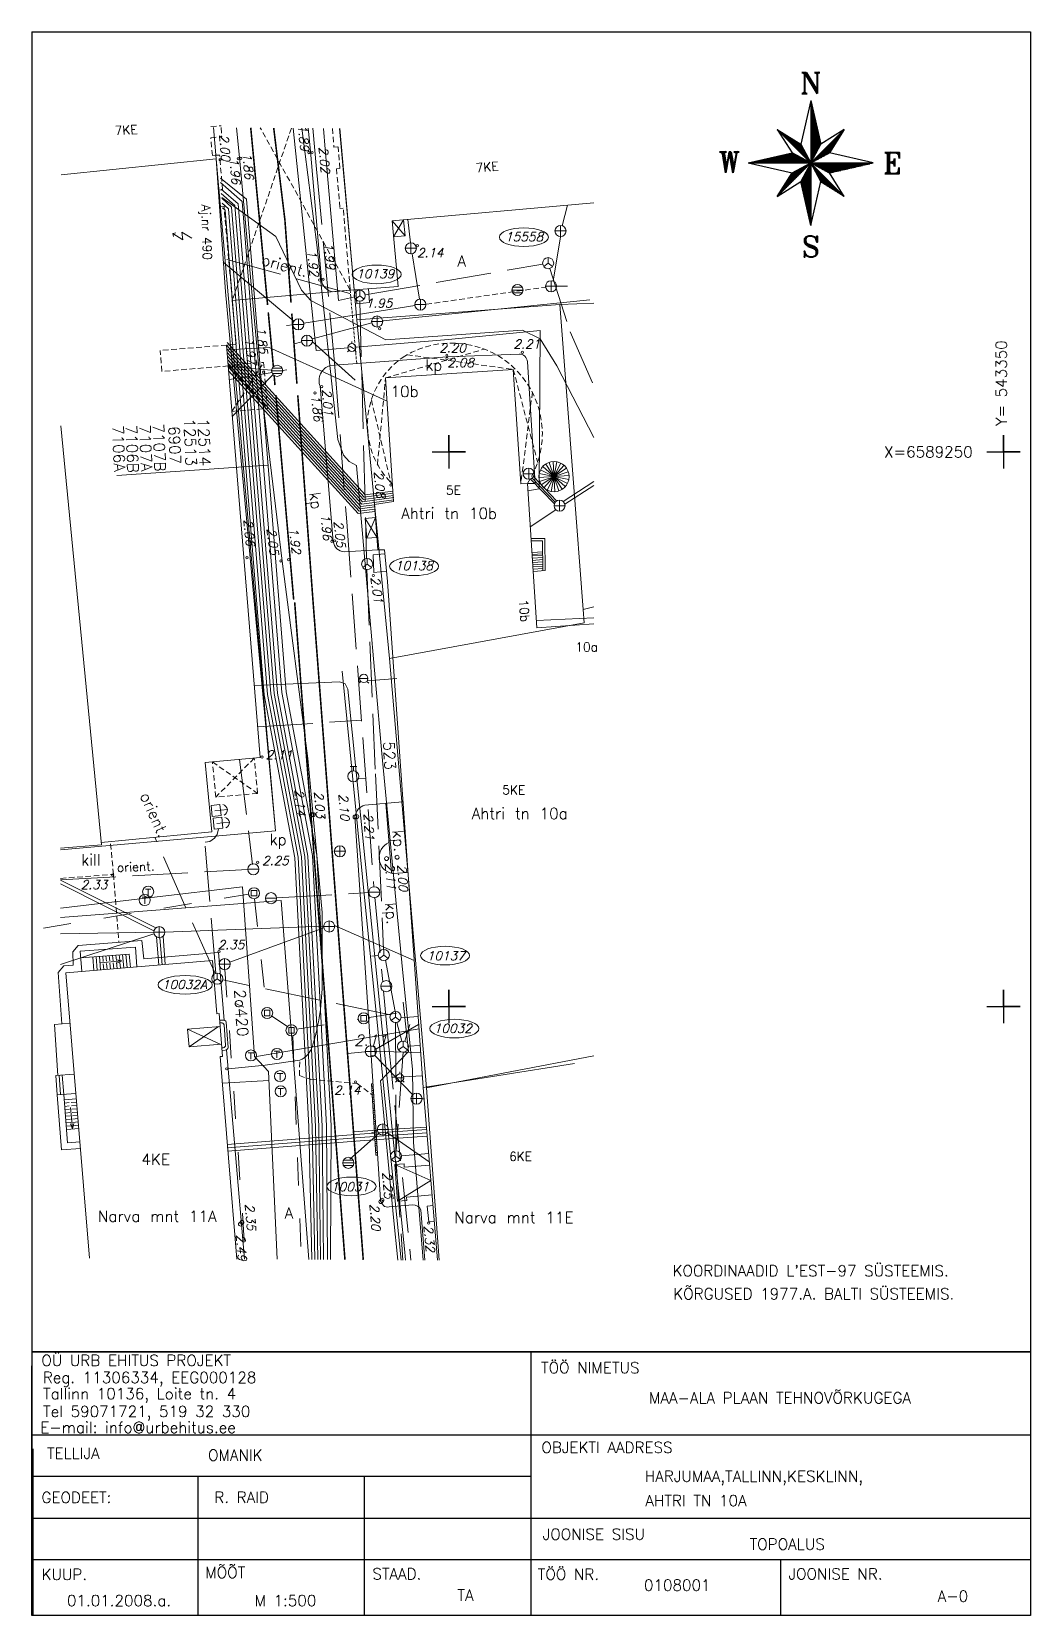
# Model space of a CAD drawing. Extents: x 543262 to 543352, y 6589145 to 6589288.
import ezdxf
from ezdxf.enums import TextEntityAlignment as Align

# ---------------------------------------------------------------- set-up
doc = ezdxf.new("R2010")
doc.units = 0
doc.header["$MEASUREMENT"] = 0
for name, pattern in [('ASFBET', [2, 1, -1]), ('DASHED', [0.75, 0.5, -0.25]), ('DRENAAZ', [13, 2.5, -1.5, -1.5, 7.5]), ('EHITATAV', [5, 3, -2]), ('HIDDEN', [0.375, 0.25, -0.125]), ('SIDE', [13, 5, -0.75, -0.75, 5, -1.5]), ('VARJUALUNE', [2.5, 2, -0.5]), ('VESI', [13, 5, -0.75, -0.75, 5, -1.5])]:
    doc.linetypes.add(name, pattern=pattern)
doc.layers.get('0').update_dxf_attribs({"lineweight": 0, "plot": 0})
for name, color, linetype in [('&rist', 7, 'Continuous'), ('&ristikoord', 7, 'Continuous'), ('raam', 7, 'Continuous'), ('VORMISTUS', 7, 'Continuous')]:
    doc.layers.add(name, color=color, linetype=linetype)
for name, color, linetype, lineweight, plot in [('DREN. KAEV', 7, 'Continuous', 0, False), ('DREN. TRASS', 7, 'Continuous', 0, False), ('EHITISED', 7, 'Continuous', 0, False), ('GAASIKAEV', 7, 'Continuous', 0, False), ('GAASITRASS', 7, 'Continuous', 0, False), ('KAEVU KÅRGUS', 7, 'Continuous', 0, False), ('KAEVU NR.', 7, 'Continuous', 0, False), ('KANALIKAEV', 7, 'Continuous', 0, False), ('KANALITRASS', 7, 'Continuous', 0, False), ('KPKAABEL', 7, 'Continuous', 0, False), ('KÕRGUS', 7, 'Continuous', 0, False), ('MPKAABEL', 7, 'Continuous', 0, False), ('PIIR', 7, 'Continuous', 0, False), ('POST', 7, 'Continuous', 0, False), ('SADEVETEKAEV', 7, 'Continuous', 0, False), ('SIDEKAABEL', 4, 'Continuous', 0, False), ('SIDEKAEV', 4, 'Continuous', 0, False), ('SIDETRASS', 4, 'Continuous', 0, False), ('SOOJAKAEV', 7, 'Continuous', 0, False), ('SOOJATRASS', 7, 'Continuous', 0, False), ('TEE', 7, 'Continuous', 0, False), ('VEEKAEV', 7, 'Continuous', 0, False), ('VEETRASS', 7, 'Continuous', 0, False)]:
    doc.layers.add(name, color=color, linetype=linetype, lineweight=lineweight, plot=plot)
doc.styles.add('ITALICT', font='ITALICT')
doc.styles.add('ROMANC', font='ROMANC')
doc.styles.add('ROMANT', font='romant', dxfattribs={"height": 1.25})
doc.styles.add('TXT', font='txt.shx')

msp = doc.modelspace()

# ---------------------------------------------------------------- texts
at = {"layer": '&ristikoord', "style": 'ROMANC'}
msp.add_text('Y= 543350', height=1, rotation=90, dxfattribs=at).set_placement((543350.3, 6589252.32))
msp.add_text('X=6589250', height=1, dxfattribs=at).set_placement((543339.25, 6589249.48))
at = {"layer": 'EHITISED', "color": 5, "linetype": 'Continuous', "lineweight": 0, "style": 'ROMANC'}
for s, rotation, p in [('7KE', 3.191, (543269.93, 6589278.53)), ('7KE', 4.4778, (543302.48, 6589275.18)), ('Aj.nr 490', 271.7374, (543277.71, 6589272.27)), ('10b', 274.6479, (543306.33, 6589236.64))]:
    msp.add_text(s, height=0.8, rotation=rotation, dxfattribs=at).set_placement(p)
at = {"layer": 'EHITISED', "color": 5, "linetype": 'Continuous', "lineweight": 0}
for s, height, style, p in [('10b', 1, 'TXT', (543294.76, 6589254.93)), ('5E', 0.8, 'ROMANC', (543299.75, 6589246.13)), ('10a', 0.8, 'ROMANC', (543311.42, 6589232)), ('5KE', 0.8, 'ROMANC', (543304.83, 6589219.12)), ('4KE', 1, 'ROMANC', (543272.31, 6589185.72))]:
    msp.add_text(s, height=height, dxfattribs=dict(at, style=style)).set_placement(p)
at = {"layer": 'EHITISED', "color": 5, "linetype": 'Continuous', "lineweight": 0, "style": 'ROMANC'}
msp.add_text('6KE', height=0.8, dxfattribs=at).set_placement((543306.48, 6589186.49), align=Align.MIDDLE)
at = {"layer": 'KAEVU KÅRGUS', "color": 7, "linetype": 'Continuous', "lineweight": 0, "style": 'ITALICT'}
msp.add_text('2.11', height=1, dxfattribs=at).set_placement((543292.98, 6589196.46, 2.11), align=Align.CENTER)
at = {"layer": 'KAEVU NR.', "color": 5, "linetype": 'Continuous', "lineweight": 0, "style": 'ITALICT'}
for s, p in [('15558', (543306.8, 6589269.37)), ('10139', (543293.38, 6589266.03)), ('10138', (543296.87, 6589239.73)), ('10137', (543299.74, 6589204.57)), ('10032A', (543276.18, 6589201.98)), ('10032', (543300.37, 6589198.03)), ('10031', (543291.11, 6589183.76))]:
    msp.add_text(s, height=0.8, dxfattribs=at).set_placement(p, align=Align.MIDDLE)
at = {"layer": 'KPKAABEL', "color": 14, "linetype": 'Continuous', "lineweight": 0, "style": 'TXT'}
for s, rotation, p in [('7106A', 272.3216, (543269.68, 6589252.37)), ('7106B', 272.3216, (543270.89, 6589252.4)), ('7107A', 272.3216, (543272.11, 6589252.41)), ('7107B', 272.3216, (543273.33, 6589252.52)), ('6907', 272.3216, (543274.74, 6589252.29)), ('12513', 272.3216, (543276.13, 6589252.97)), ('12514', 272.3216, (543277.38, 6589252.98)), ('523', 273.5121, (543294.09, 6589223.86))]:
    msp.add_text(s, height=1, rotation=rotation, dxfattribs=at).set_placement(p)
at = {"layer": 'KÕRGUS', "linetype": 'Continuous', "lineweight": 0, "style": 'ITALICT'}
for s, rotation, p in [(' 1.89', 275.6858, (543287.15, 6589280.08)), (' 2.00', 274.6185, (543280.09, 6589279.17)), (' 2.02', 274.93, (543289.05, 6589278.08)), (' 1.96', 275.3721, (543280.98, 6589277.09)), (' 1.86', 275.1361, (543282.17, 6589277.54)), (' 1.92', 276.1855, (543287.98, 6589268.78)), (' 1.99', 275.496, (543289.51, 6589269.42)), (' 1.85', 275.5828, (543283.42, 6589261.83)), (' 1.97', 276.4716, (543282.35, 6589260.84)), (' 1.86', 276.7736, (543288.32, 6589255.71)), (' 2.01', 274.9715, (543289.33, 6589256.24)), (' 2.08', 275.7695, (543294, 6589248.81)), (' 2.06', 275.4355, (543282.26, 6589244.5)), (' 1.96', 276.1396, (543289.19, 6589244.99)), (' 2.05', 276.5947, (543290.38, 6589244.37)), (' 2.05', 276.8717, (543284.34, 6589243.69)), (' 1.92', 277.3375, (543286.32, 6589243.77)), (' 2.01', 278.369, (543293.67, 6589239.34)), (' 2.32', 275.0853, (543298.5, 6589180.87))]:
    msp.add_text(s, height=0.8, rotation=rotation, dxfattribs=at).set_placement(p, align=Align.TOP_LEFT)
for s, p in [(' 2.14', (543296.59, 6589268.33)), (' 1.95', (543291.98, 6589263.79)), (' 2.20', (543298.6, 6589259.75)), (' 2.21', (543305.29, 6589260.1)), (' 2.08', (543299.33, 6589258.42)), (' 2.11', (543282.97, 6589223.08)), (' 2.25', (543282.64, 6589213.55)), (' 2.33', (543266.29, 6589211.38)), (' 2.35', (543278.63, 6589205.97)), (' 2.14', (543289.11, 6589192.86))]:
    msp.add_text(s, height=0.8, dxfattribs=at).set_placement(p, align=Align.TOP_LEFT)
for s, rotation, p in [('2.14', 274.2782, (543286.12, 6589219.54, 2.14)), ('2.03', 274.5018, (543287.88, 6589219.35, 2.03)), ('2.10', 273.9318, (543290.1, 6589219.16, 2.1)), ('2.21', 273.76, (543292.34, 6589217.39, 2.21)), ('2.11', 273.76, (543294.28, 6589212.92, 2.21)), ('2.00', 273.76, (543295.38, 6589212.77, 2.21)), ('2.25', 273.8022, (543294.04, 6589185.06, 2.25)), ('2.35', 274.301, (543281.65, 6589182.2, 2.35)), ('2.20', 273.6792, (543292.9, 6589182.2, 2.2)), ('2.49', 274.4419, (543280.83, 6589179.45, 2.49))]:
    msp.add_text(s, height=0.8, rotation=rotation, dxfattribs=at).set_placement(p)
at = {"layer": 'PIIR', "color": 1, "linetype": 'Continuous', "lineweight": 0, "style": 'TXT'}
for s, p in [('Ahtri tn 10b', (543300.04, 6589244.47, -1.81)), ('Ahtri tn 10a', (543306.4, 6589217.42, -1.81)), ('Narva mnt 11A', (543273.74, 6589181.1, -1.81)), ('Narva mnt 11E', (543305.88, 6589180.99, -1.81))]:
    msp.add_text(s, height=1, dxfattribs=at).set_placement(p, align=Align.MIDDLE)
at = {"layer": 'raam', "color": 7, "linetype": 'Continuous', "style": 'ROMANT'}
for s, height, p in [("KOORDINAADID L'EST-97 SÜSTEEMIS.", 0.9999, (543320.17, 6589175.69)), ('K%%213RGUSED 1977.A. BALTI S%%220STEEMIS.', 1, (543320.23, 6589173.61)), ('OÜ URB EHITUS PROJEKT', 1, (543263.29, 6589167.61)), ('TÖÖ NIMETUS', 1, (543308.32, 6589166.95)), ('Reg. 11306334, EEG000128', 1, (543263.42, 6589166.07)), ('Tallinn 10136, Loite tn. 4', 1, (543263.44, 6589164.61)), ('MAA-ALA PLAAN TEHNOVÕRKUGEGA', 1, (543318.05, 6589164.23)), ('Tel 59071721, 519 32 330', 1, (543263.44, 6589163.01)), (' E-mail: info@urbehitus.ee', 1, (543262.51, 6589161.56)), ('OBJEKTI AADRESS', 1, (543308.35, 6589159.77)), ('TELLIJA', 1, (543263.79, 6589159.24)), ('HARJUMAA,TALLINN,KESKLINN,', 1, (543317.67, 6589157.17)), ('AHTRI TN 10A', 1, (543317.72, 6589154.97)), ('JOONISE SISU', 1, (543308.47, 6589151.94)), ('KUUP.', 1, (543263.3, 6589148.32)), ('MÕÕT', 1, (543278.06, 6589148.49)), ('STAAD.', 1, (543293.12, 6589148.37)), ('TÖÖ NR.', 1, (543308.03, 6589148.33)), ('JOONISE NR.', 1, (543330.62, 6589148.36))]:
    msp.add_text(s, height=height, dxfattribs=at).set_placement(p)
for s, p in [('OMANIK ', (543278.31, 6589159.57)), ('GEODEET:', (543263.3, 6589155.76)), ('R. RAID ', (543278.88, 6589155.77))]:
    msp.add_text(s, height=1, dxfattribs=at).set_placement(p, align=Align.MIDDLE_LEFT)
at = {"layer": 'raam', "style": 'ROMANT'}
msp.add_text('TOPOALUS', height=1, rotation=0.0037, dxfattribs=at).set_placement((543327.12, 6589151.05))
at = {"layer": 'raam', "color": 7, "linetype": 'Continuous', "style": 'ROMANT'}
for s, p in [('0108001', (543320.6, 6589147.35)), ('01.01.2008.a.', (543270.29, 6589145.96)), ('M 1:500', (543285.29, 6589145.96)), ('TA', (543301.52, 6589146.45))]:
    msp.add_text(s, height=1, dxfattribs=at).set_placement(p, align=Align.CENTER)
msp.add_attdef('A-0', text='1', height=1, dxfattribs=at).set_placement((543345.44, 6589146.36), align=Align.CENTER)
at = {"layer": 'SIDETRASS', "linetype": 'SIDE', "lineweight": 0, "style": 'TXT'}
for rotation, p in [(344.4615, (543283.04, 6589266.86)), (294.4789, (543272.14, 6589219.01))]:
    msp.add_text('orient.', height=1, rotation=rotation, dxfattribs=at).set_placement(p)
at = {"layer": 'SOOJATRASS', "color": 1, "linetype": 'Continuous', "lineweight": 0, "style": 'TXT'}
msp.add_text('2o420', height=1, rotation=273.9589, dxfattribs=at).set_placement((543280.82, 6589199.38), align=Align.CENTER)
at = {"layer": 'TEE', "color": 52, "linetype": 'Continuous', "lineweight": 0, "style": 'TXT'}
for s, p in [('A', (543300.79, 6589266.68)), ('kp', (543297.89, 6589257.31))]:
    msp.add_text(s, height=1, dxfattribs=at).set_placement(p)
for s, rotation, p in [('kp', 278.1332, (543287.43, 6589246.28)), ('kp.', 274.8088, (543294.93, 6589215.87)), ('kp.', 274.8088, (543294.27, 6589209.33))]:
    msp.add_text(s, height=1, rotation=rotation, dxfattribs=at).set_placement(p)
at = {"layer": 'TEE', "color": 52, "linetype": 'HIDDEN', "lineweight": 0, "style": 'TXT'}
for s, p in [('kp', (543283.86, 6589214.55)), ('kill', (543266.88, 6589212.72)), ('A', (543285.21, 6589180.9))]:
    msp.add_text(s, height=1, dxfattribs=at).set_placement(p)
at = {"layer": 'VEETRASS', "color": 5, "linetype": 'Continuous', "lineweight": 0, "style": 'ROMANC'}
msp.add_text('orient.', height=0.8, rotation=2.0269, dxfattribs=at).set_placement((543270.11, 6589212.13))

# ---------------------------------------------------------------- blocks, each defined once
blk = doc.blocks.new('KK')
at = {"layer": 'KANALIKAEV', "color": 7, "linetype": 'Continuous', "lineweight": 0}
for p, q in [((-1, 0), (1, 0)), ((0, -1), (0, 1))]:
    blk.add_line(p, q, dxfattribs=at)
blk.add_circle((0, 0), 1, dxfattribs=at)
blk = doc.blocks.new('KR')
at = {"layer": 'SADEVETEKAEV', "color": 7, "linetype": 'Continuous', "lineweight": 0}
for p, q in [((-1, 0), (1, 0)), ((0.86, 0.5), (-0.86, 0.5)), ((0.86, -0.5), (-0.86, -0.5))]:
    blk.add_line(p, q, dxfattribs=at)
blk.add_circle((0, 0), 1, dxfattribs=at)
blk = doc.blocks.new('GSIIBE')
at = {"layer": 'GAASIKAEV', "color": 4, "linetype": 'Continuous', "lineweight": 0}
for p, q in [((-0.35, 0), (-0.14, 0.1)), ((-0.14, 0.1), (0.14, -0.1)), ((0, 0.35), (0, 0.55)), ((0.14, -0.1), (0.35, 0)), ((-0.25, -0.25), (-0.39, -0.39)), ((0.25, -0.25), (0.39, -0.39))]:
    blk.add_line(p, q, dxfattribs=at)
blk.add_circle((0, 0), 0.35, dxfattribs=at)
blk = doc.blocks.new('KS')
at = {"layer": 'SIDEKAEV', "color": 6, "linetype": 'Continuous', "lineweight": 0}
for p, q in [((-0.8, -0.6), (0, 0)), ((0, 0), (0, 1)), ((0, 0), (0.8, -0.6))]:
    blk.add_line(p, q, dxfattribs=at)
blk.add_circle((0, 0), 1, dxfattribs=at)
blk = doc.blocks.new('NOOLM')
at = {"layer": 'EHITISED', "color": 5, "linetype": 'Continuous', "lineweight": 0}
for p, q in [((0.25, 0), (2.18, 0)), ((2.18, 0), (1.73, 0.15)), ((2.18, 0), (1.73, -0.15))]:
    blk.add_line(p, q, dxfattribs=at)
blk = doc.blocks.new('TELEF')
at = {"layer": 'POST', "color": 6, "linetype": 'Continuous', "lineweight": 0}
for p, q in [((-0.52, 0.52), (0.48, 0.52)), ((-0.52, -0.28), (-0.52, 0.52)), ((0, 0), (0, 1.16)), ((0.48, 0.52), (0.48, -0.28)), ((0.48, -0.28), (-0.52, -0.28))]:
    blk.add_line(p, q, dxfattribs=at)
for centre, start, end in [((0.04, 0.6), 93.9003, 159.9189), ((-0.04, 0.6), 20.0811, 86.0997)]:
    blk.add_arc(centre, 0.552, start, end, dxfattribs=at)
blk = doc.blocks.new('KV')
at = {"layer": 'VEEKAEV', "color": 5, "linetype": 'Continuous', "lineweight": 0}
blk.add_line((-1, 0), (1, 0), dxfattribs=at)
blk.add_circle((0, 0), 1, dxfattribs=at)
blk = doc.blocks.new('RSIIBE')
at = {"layer": 'VEEKAEV', "color": 5, "linetype": 'Continuous', "lineweight": 0}
for p, q in [((-1, 0), (1, 0)), ((0, 1), (0, 1.56)), ((-0.71, -0.71), (-1.11, -1.11)), ((0.71, -0.71), (1.11, -1.11))]:
    blk.add_line(p, q, dxfattribs=at)
blk.add_circle((0, 0), 1, dxfattribs=at)
blk = doc.blocks.new('KT')
at = {"layer": 'SOOJAKAEV', "color": 1, "linetype": 'Continuous', "lineweight": 0}
for p, q in [((-0.5, 0.5), (0.5, 0.5)), ((0, -0.7), (0, 0.5))]:
    blk.add_line(p, q, dxfattribs=at)
blk.add_circle((0, 0), 1, dxfattribs=at)
blk = doc.blocks.new('KD')
at = {"layer": 'DREN. KAEV', "color": 3, "linetype": 'Continuous', "lineweight": 0}
for p, q in [((-0.5, 0.5), (0.5, 0.5)), ((-0.5, -0.5), (-0.5, 0.5)), ((0.5, 0.5), (0.5, -0.5)), ((0.5, -0.5), (-0.5, -0.5))]:
    blk.add_line(p, q, dxfattribs=at)
blk.add_circle((0, 0), 1, dxfattribs=at)
blk = doc.blocks.new('KAKAEV')
at = {"layer": 'KANALIKAEV', "color": 7, "linetype": 'Continuous', "lineweight": 0}
for p, q in [((0, 0.5), (0, -0.5)), ((0.5, -0.01), (-0.5, -0.01))]:
    blk.add_line(p, q, dxfattribs=at)
blk.add_circle((0, 0), 0.5, dxfattribs=at)
blk = doc.blocks.new('ALJAAM')
at = {"layer": 'EHITISED', "color": 5, "linetype": 'Continuous', "lineweight": 0}
for p, q in [((0, 3.5), (-0.65, 1.5)), ((-0.65, 1.5), (0.65, 2)), ((0, 0), (-0.23, 0.45)), ((0.65, 2), (0, 0)), ((0.65, 2), (0, 0)), ((0, 0), (0.45, 0.23))]:
    blk.add_line(p, q, dxfattribs=at)
blk = doc.blocks.new('HYDRAN')
at = {"layer": 'VEEKAEV', "color": 5, "linetype": 'Continuous', "lineweight": 0}
for p, q in [((0, 0.88), (-0.3, 0.88)), ((0, 0.49), (0, 0.88)), ((0, 0.88), (0.3, 0.88))]:
    blk.add_line(p, q, dxfattribs=at)
blk.add_circle((0, 0), 0.5, dxfattribs=at)
blk = doc.blocks.new('SIIB1')
at = {"layer": 'VEEKAEV', "color": 5, "linetype": 'Continuous', "lineweight": 0}
for p, q in [((-0.38, 0), (0.38, 0)), ((-0.44, -0.44), (-0.27, -0.27)), ((0.44, -0.44), (0.27, -0.27))]:
    blk.add_line(p, q, dxfattribs=at)
blk.add_circle((0, 0), 0.375, dxfattribs=at)
blk = doc.blocks.new('*X16')
at = {"color": 0}
for p, q in [((26.67, 14.3), (26.68, 14.3)), ((26.67, 14.25), (26.69, 14.25)), ((26.67, 14.2), (26.71, 14.2)), ((26.67, 14.15), (26.72, 14.15)), ((26.67, 14.1), (26.73, 14.1)), ((26.67, 14.05), (26.74, 14.05)), ((26.67, 14), (26.75, 14)), ((26.67, 13.95), (26.76, 13.95)), ((26.67, 13.9), (26.77, 13.9)), ((26.67, 13.85), (26.79, 13.85)), ((26.67, 13.8), (26.8, 13.8)), ((26.67, 13.75), (26.81, 13.75)), ((26.67, 13.7), (26.82, 13.7)), ((26.67, 13.65), (26.83, 13.65)), ((26.67, 13.6), (26.84, 13.6)), ((26.67, 13.55), (26.85, 13.55)), ((26.67, 13.5), (26.86, 13.5)), ((26.67, 13.45), (26.88, 13.45)), ((26.67, 13.4), (26.89, 13.4)), ((26.67, 13.35), (26.9, 13.35)), ((26.67, 13.3), (26.91, 13.3)), ((26.67, 13.25), (26.92, 13.25)), ((26.67, 13.2), (26.93, 13.2)), ((26.67, 13.15), (26.94, 13.15)), ((26.67, 13.1), (26.96, 13.1)), ((26.67, 13.05), (26.97, 13.05)), ((26.67, 13), (26.98, 13)), ((26.67, 12.95), (26.99, 12.95)), ((26.67, 12.9), (27, 12.9)), ((26.67, 12.85), (27.01, 12.85)), ((26.67, 12.8), (27.02, 12.8)), ((26.67, 12.75), (27.04, 12.75)), ((26.67, 12.7), (27.05, 12.7)), ((26.67, 12.65), (27.06, 12.65)), ((26.67, 12.6), (27.07, 12.6)), ((26.67, 12.55), (27.08, 12.55)), ((26.67, 12.5), (27.09, 12.5)), ((26.67, 12.45), (27.1, 12.45)), ((26.67, 12.4), (27.12, 12.4)), ((26.67, 12.35), (27.13, 12.35)), ((26.67, 12.3), (27.14, 12.3)), ((26.67, 12.25), (27.15, 12.25)), ((26.67, 12.2), (27.16, 12.2)), ((26.67, 12.15), (27.17, 12.15)), ((26.67, 12.1), (27.18, 12.1)), ((26.67, 12.05), (27.2, 12.05)), ((26.67, 12), (27.21, 12)), ((26.67, 11.95), (27.22, 11.95)), ((26.67, 11.9), (27.23, 11.9)), ((26.67, 11.85), (27.24, 11.85)), ((26.67, 11.8), (27.25, 11.8)), ((26.67, 11.75), (27.26, 11.75)), ((26.67, 11.7), (27.28, 11.7)), ((26.67, 11.65), (27.29, 11.65)), ((26.67, 11.6), (27.3, 11.6)), ((26.67, 11.55), (27.31, 11.55)), ((26.67, 11.5), (27.32, 11.5)), ((26.67, 11.45), (27.33, 11.45)), ((22.66, 10.85), (22.67, 10.85)), ((22.71, 10.8), (22.75, 10.8)), ((22.76, 10.75), (22.83, 10.75)), ((22.81, 10.7), (22.91, 10.7)), ((22.86, 10.65), (22.98, 10.65)), ((22.91, 10.6), (23.06, 10.6)), ((22.96, 10.55), (23.14, 10.55)), ((23.01, 10.5), (23.22, 10.5)), ((23.06, 10.45), (23.3, 10.45)), ((23.11, 10.4), (23.38, 10.4)), ((23.16, 10.35), (23.46, 10.35)), ((23.21, 10.3), (23.54, 10.3)), ((23.26, 10.25), (23.62, 10.25)), ((23.31, 10.2), (23.7, 10.2)), ((23.36, 10.15), (23.78, 10.15)), ((23.41, 10.1), (23.86, 10.1)), ((23.46, 10.05), (23.94, 10.05)), ((23.51, 10), (24.02, 10)), ((23.56, 9.95), (24.1, 9.95)), ((23.61, 9.9), (24.18, 9.9)), ((23.66, 9.85), (24.26, 9.85)), ((23.71, 9.8), (24.34, 9.8)), ((23.76, 9.75), (24.42, 9.75)), ((23.81, 9.7), (24.5, 9.7)), ((23.86, 9.65), (24.58, 9.65)), ((23.91, 9.6), (24.66, 9.6)), ((23.96, 9.55), (24.73, 9.55)), ((26.67, 11.4), (27.34, 11.4)), ((26.67, 11.35), (27.36, 11.35)), ((26.67, 11.3), (27.37, 11.3)), ((26.67, 11.25), (27.38, 11.25)), ((26.67, 11.2), (27.39, 11.2)), ((26.67, 11.15), (27.4, 11.15)), ((26.67, 11.1), (27.41, 11.1)), ((26.67, 11.05), (27.42, 11.05)), ((26.67, 11), (27.44, 11)), ((26.67, 10.95), (27.45, 10.95)), ((26.67, 10.9), (27.46, 10.9)), ((26.67, 10.85), (27.47, 10.85)), ((26.67, 10.8), (27.48, 10.8)), ((26.67, 10.75), (27.49, 10.75)), ((26.67, 10.7), (27.5, 10.7)), ((26.67, 10.65), (27.51, 10.65)), ((26.67, 10.6), (27.53, 10.6)), ((26.67, 10.55), (27.54, 10.55)), ((26.67, 10.5), (27.55, 10.5)), ((26.67, 10.45), (27.56, 10.45)), ((26.67, 10.4), (27.57, 10.4)), ((26.67, 10.35), (27.58, 10.35)), ((26.67, 10.3), (27.59, 10.3)), ((26.67, 10.25), (27.61, 10.25)), ((26.67, 10.2), (27.62, 10.2)), ((26.67, 10.15), (27.63, 10.15)), ((26.67, 10.1), (27.64, 10.1)), ((26.67, 10.05), (27.65, 10.05)), ((26.67, 10), (27.66, 10)), ((26.67, 9.95), (27.67, 9.95)), ((26.67, 9.9), (27.69, 9.9)), ((26.67, 9.85), (27.7, 9.85)), ((26.67, 9.8), (27.71, 9.8)), ((26.67, 9.75), (27.72, 9.75)), ((26.67, 9.7), (27.73, 9.7)), ((26.67, 9.65), (27.74, 9.65)), ((26.67, 9.6), (27.75, 9.6)), ((26.67, 9.55), (27.77, 9.55)), ((29.39, 9.55), (29.87, 9.55)), ((29.44, 9.6), (29.9, 9.6)), ((29.49, 9.65), (29.94, 9.65)), ((29.54, 9.7), (29.97, 9.7)), ((29.59, 9.75), (30, 9.75)), ((29.64, 9.8), (30.03, 9.8)), ((29.69, 9.85), (30.06, 9.85)), ((29.74, 9.9), (30.09, 9.9)), ((29.79, 9.95), (30.12, 9.95)), ((29.84, 10), (30.16, 10)), ((29.89, 10.05), (30.19, 10.05)), ((29.94, 10.1), (30.22, 10.1)), ((29.99, 10.15), (30.25, 10.15)), ((30.04, 10.2), (30.28, 10.2)), ((30.09, 10.25), (30.31, 10.25)), ((30.14, 10.3), (30.34, 10.3)), ((30.19, 10.35), (30.38, 10.35)), ((30.24, 10.4), (30.41, 10.4)), ((30.29, 10.45), (30.44, 10.45)), ((30.34, 10.5), (30.47, 10.5)), ((30.39, 10.55), (30.5, 10.55)), ((30.44, 10.6), (30.53, 10.6)), ((30.49, 10.65), (30.56, 10.65)), ((30.54, 10.7), (30.6, 10.7)), ((30.59, 10.75), (30.63, 10.75)), ((30.64, 10.8), (30.66, 10.8)), ((30.69, 10.85), (30.69, 10.85)), ((22.74, 7.65), (25.15, 7.65)), ((22.96, 7.7), (25.06, 7.7)), ((23.18, 7.75), (24.96, 7.75)), ((23.39, 7.8), (24.87, 7.8)), ((23.61, 7.85), (24.78, 7.85)), ((23.83, 7.9), (24.68, 7.9)), ((24.01, 9.5), (24.81, 9.5)), ((24.05, 7.95), (24.59, 7.95)), ((24.06, 9.45), (24.89, 9.45)), ((24.11, 9.4), (24.97, 9.4)), ((24.16, 9.35), (25.05, 9.35)), ((24.21, 9.3), (25.13, 9.3)), ((24.26, 9.25), (25.21, 9.25)), ((24.27, 8), (24.49, 8)), ((24.31, 9.2), (25.29, 9.2)), ((24.36, 9.15), (25.37, 9.15)), ((24.41, 9.1), (25.45, 9.1)), ((24.46, 9.05), (25.49, 9.05)), ((24.51, 9), (25.52, 9)), ((24.56, 8.95), (25.55, 8.95)), ((24.61, 8.9), (25.57, 8.9)), ((24.66, 8.85), (25.6, 8.85)), ((24.71, 8.8), (25.63, 8.8)), ((24.76, 8.75), (25.65, 8.75)), ((24.81, 8.7), (25.68, 8.7)), ((24.86, 8.65), (25.71, 8.65)), ((24.91, 8.6), (25.73, 8.6)), ((24.96, 8.55), (25.76, 8.55)), ((25.01, 8.5), (25.79, 8.5)), ((25.06, 8.45), (25.81, 8.45)), ((25.11, 8.4), (25.84, 8.4)), ((25.16, 8.35), (25.87, 8.35)), ((25.21, 8.3), (25.89, 8.3)), ((25.26, 8.25), (25.92, 8.25)), ((25.31, 8.2), (25.95, 8.2)), ((25.36, 8.15), (25.97, 8.15)), ((25.41, 8.1), (26, 8.1)), ((25.46, 8.05), (26.03, 8.05)), ((25.51, 8), (26.05, 8)), ((25.56, 7.95), (26.08, 7.95)), ((25.61, 7.9), (26.11, 7.9)), ((25.66, 7.85), (26.13, 7.85)), ((25.71, 7.8), (26.16, 7.8)), ((25.76, 7.75), (26.19, 7.75)), ((25.81, 7.7), (26.21, 7.7)), ((25.86, 7.65), (26.24, 7.65)), ((26.67, 9.5), (27.78, 9.5)), ((26.67, 9.45), (27.79, 9.45)), ((26.67, 9.4), (27.8, 9.4)), ((26.67, 9.35), (27.81, 9.35)), ((26.67, 9.3), (27.82, 9.3)), ((26.67, 9.25), (27.83, 9.25)), ((26.67, 9.2), (27.85, 9.2)), ((26.67, 9.15), (27.86, 9.15)), ((26.67, 9.1), (27.87, 9.1)), ((26.67, 9.05), (27.85, 9.05)), ((26.67, 9), (27.83, 9)), ((26.67, 8.95), (27.8, 8.95)), ((26.67, 8.9), (27.77, 8.9)), ((26.67, 8.85), (27.75, 8.85)), ((26.67, 8.8), (27.72, 8.8)), ((26.67, 8.75), (27.69, 8.75)), ((26.67, 8.7), (27.67, 8.7)), ((26.67, 8.65), (27.64, 8.65)), ((26.67, 8.6), (27.61, 8.6)), ((26.67, 8.55), (27.59, 8.55)), ((26.67, 8.5), (27.56, 8.5)), ((26.67, 8.45), (27.53, 8.45)), ((26.67, 8.4), (27.51, 8.4)), ((26.67, 8.35), (27.48, 8.35)), ((26.67, 8.3), (27.45, 8.3)), ((26.67, 8.25), (27.43, 8.25)), ((26.67, 8.2), (27.4, 8.2)), ((26.67, 8.15), (27.37, 8.15)), ((26.67, 8.1), (27.35, 8.1)), ((26.67, 8.05), (27.32, 8.05)), ((26.67, 8), (27.29, 8)), ((26.67, 7.95), (27.27, 7.95)), ((26.67, 7.9), (27.24, 7.9)), ((26.67, 7.85), (27.21, 7.85)), ((26.67, 7.8), (27.19, 7.8)), ((26.67, 7.75), (27.16, 7.75)), ((26.67, 7.7), (27.13, 7.7)), ((26.67, 7.65), (27.11, 7.65)), ((27.49, 7.65), (28.2, 7.65)), ((27.54, 7.7), (28.29, 7.7)), ((27.59, 7.75), (28.39, 7.75)), ((27.64, 7.8), (28.48, 7.8)), ((27.69, 7.85), (28.57, 7.85)), ((27.74, 7.9), (28.67, 7.9)), ((27.79, 7.95), (28.76, 7.95)), ((27.84, 8), (28.85, 8)), ((27.89, 8.05), (28.93, 8.05)), ((27.94, 8.1), (28.96, 8.1)), ((27.99, 8.15), (28.99, 8.15)), ((28.04, 8.2), (29.02, 8.2)), ((28.09, 8.25), (29.06, 8.25)), ((28.14, 8.3), (29.09, 8.3)), ((28.19, 8.35), (29.12, 8.35)), ((28.24, 8.4), (29.15, 8.4)), ((28.29, 8.45), (29.18, 8.45)), ((28.34, 8.5), (29.21, 8.5)), ((28.39, 8.55), (29.24, 8.55)), ((28.44, 8.6), (29.28, 8.6)), ((28.49, 8.65), (29.31, 8.65)), ((28.54, 8.7), (29.34, 8.7)), ((28.59, 8.75), (29.37, 8.75)), ((28.64, 8.8), (29.4, 8.8)), ((28.69, 8.85), (29.43, 8.85)), ((28.74, 8.9), (29.46, 8.9)), ((28.79, 8.95), (29.5, 8.95)), ((28.84, 9), (29.53, 9)), ((28.89, 9.05), (29.56, 9.05)), ((28.94, 9.1), (29.59, 9.1)), ((28.99, 9.15), (29.62, 9.15)), ((29.04, 9.2), (29.65, 9.2)), ((29.09, 9.25), (29.68, 9.25)), ((29.14, 9.3), (29.72, 9.3)), ((29.19, 9.35), (29.75, 9.35)), ((29.24, 9.4), (29.78, 9.4)), ((29.29, 9.45), (29.81, 9.45)), ((29.34, 9.5), (29.84, 9.5)), ((19.23, 6.85), (26.65, 6.85)), ((19.45, 6.9), (26.56, 6.9)), ((19.67, 6.95), (26.46, 6.95)), ((19.89, 7), (26.37, 7)), ((20.11, 7.05), (26.28, 7.05)), ((20.33, 7.1), (26.18, 7.1)), ((20.54, 7.15), (26.09, 7.15)), ((20.76, 7.2), (25.99, 7.2)), ((20.98, 7.25), (25.9, 7.25)), ((21.2, 7.3), (25.81, 7.3)), ((21.42, 7.35), (25.71, 7.35)), ((21.64, 7.4), (25.62, 7.4)), ((21.86, 7.45), (25.53, 7.45)), ((22.08, 7.5), (25.43, 7.5)), ((22.3, 7.55), (25.34, 7.55)), ((22.52, 7.6), (25.24, 7.6)), ((24.63, 5.75), (25.59, 5.75)), ((24.73, 5.8), (25.64, 5.8)), ((24.82, 5.85), (25.69, 5.85)), ((24.92, 5.9), (25.74, 5.9)), ((25.01, 5.95), (25.79, 5.95)), ((25.1, 6), (25.84, 6)), ((25.2, 6.05), (25.89, 6.05)), ((25.29, 6.1), (25.94, 6.1)), ((25.38, 6.15), (25.99, 6.15)), ((25.48, 6.2), (26.04, 6.2)), ((25.57, 6.25), (26.09, 6.25)), ((25.67, 6.3), (26.14, 6.3)), ((25.76, 6.35), (26.19, 6.35)), ((25.85, 6.4), (26.24, 6.4)), ((25.91, 7.6), (26.27, 7.6)), ((25.95, 6.45), (26.29, 6.45)), ((25.96, 7.55), (26.29, 7.55)), ((26.01, 7.5), (26.32, 7.5)), ((26.04, 6.5), (26.34, 6.5)), ((26.06, 7.45), (26.35, 7.45)), ((26.09, 5.75), (26.67, 5.75)), ((26.11, 7.4), (26.37, 7.4)), ((26.12, 5.8), (26.67, 5.8)), ((26.13, 6.55), (26.39, 6.55)), ((26.15, 5.85), (26.67, 5.85)), ((26.16, 7.35), (26.4, 7.35)), ((26.17, 5.9), (26.67, 5.9)), ((26.2, 5.95), (26.67, 5.95)), ((26.21, 7.3), (26.43, 7.3)), ((26.23, 6.6), (26.44, 6.6)), ((26.23, 6), (26.67, 6)), ((26.25, 6.05), (26.67, 6.05)), ((26.26, 7.25), (26.45, 7.25)), ((26.28, 6.1), (26.67, 6.1)), ((26.31, 7.2), (26.48, 7.2)), ((26.31, 6.15), (26.67, 6.15)), ((26.32, 6.65), (26.49, 6.65)), ((26.33, 6.2), (26.67, 6.2)), ((26.36, 7.15), (26.51, 7.15)), ((26.36, 6.25), (26.67, 6.25)), ((26.39, 6.3), (26.67, 6.3)), ((26.41, 7.1), (26.53, 7.1)), ((26.41, 6.35), (26.67, 6.35)), ((26.42, 6.7), (26.54, 6.7)), ((26.44, 6.4), (26.67, 6.4)), ((26.46, 7.05), (26.56, 7.05)), ((26.47, 6.45), (26.67, 6.45)), ((26.49, 6.5), (26.67, 6.5)), ((26.51, 7), (26.59, 7)), ((26.51, 6.75), (26.59, 6.75)), ((26.52, 6.55), (26.67, 6.55)), ((26.55, 6.6), (26.67, 6.6)), ((26.56, 6.95), (26.61, 6.95)), ((26.57, 6.65), (26.67, 6.65)), ((26.6, 6.8), (26.64, 6.8)), ((26.6, 6.7), (26.67, 6.7)), ((26.61, 6.9), (26.64, 6.9)), ((26.63, 6.75), (26.67, 6.75)), ((26.65, 6.8), (26.67, 6.8)), ((26.66, 6.85), (26.67, 6.85)), ((26.67, 7.6), (27.08, 7.6)), ((26.67, 7.55), (27.05, 7.55)), ((26.67, 7.5), (27.03, 7.5)), ((26.67, 7.45), (27, 7.45)), ((26.67, 7.4), (26.97, 7.4)), ((26.67, 7.35), (26.95, 7.35)), ((26.67, 7.3), (26.92, 7.3)), ((26.67, 7.25), (26.89, 7.25)), ((26.67, 7.2), (26.87, 7.2)), ((26.67, 7.15), (26.84, 7.15)), ((26.67, 7.1), (26.81, 7.1)), ((26.67, 7.05), (26.79, 7.05)), ((26.67, 7), (26.76, 7)), ((26.67, 6.95), (26.73, 6.95)), ((26.67, 6.9), (26.71, 6.9)), ((26.67, 6.85), (26.68, 6.85)), ((26.69, 6.85), (26.7, 6.85)), ((26.69, 6.8), (26.71, 6.8)), ((26.72, 6.75), (26.76, 6.75)), ((26.74, 6.9), (26.79, 6.9)), ((26.74, 6.8), (34.01, 6.8)), ((26.75, 6.7), (26.81, 6.7)), ((26.77, 6.65), (26.86, 6.65)), ((26.79, 6.95), (26.89, 6.95)), ((26.8, 6.6), (26.91, 6.6)), ((26.83, 6.55), (26.96, 6.55)), ((26.84, 7), (26.98, 7)), ((26.84, 6.75), (33.79, 6.75)), ((26.85, 6.5), (27.01, 6.5)), ((26.88, 6.45), (27.06, 6.45)), ((26.89, 7.05), (27.07, 7.05)), ((26.91, 6.4), (27.11, 6.4)), ((26.93, 6.7), (33.57, 6.7)), ((26.93, 6.35), (27.16, 6.35)), ((26.94, 7.1), (27.17, 7.1)), ((26.96, 6.3), (27.21, 6.3)), ((26.99, 7.15), (27.26, 7.15)), ((26.99, 6.25), (27.26, 6.25)), ((27.01, 6.2), (27.31, 6.2)), ((27.03, 6.65), (33.35, 6.65)), ((27.04, 7.2), (27.35, 7.2)), ((27.04, 6.15), (27.36, 6.15)), ((27.07, 6.1), (27.41, 6.1)), ((27.09, 7.25), (27.45, 7.25)), ((27.09, 6.05), (27.46, 6.05)), ((27.12, 6.6), (33.13, 6.6)), ((27.12, 6), (27.51, 6)), ((27.14, 7.3), (27.54, 7.3)), ((27.15, 5.95), (27.56, 5.95)), ((27.17, 5.9), (27.61, 5.9)), ((27.19, 7.35), (27.64, 7.35)), ((27.2, 5.85), (27.66, 5.85)), ((27.21, 6.55), (32.91, 6.55)), ((27.23, 5.8), (27.71, 5.8)), ((27.24, 7.4), (27.73, 7.4)), ((27.25, 5.75), (27.76, 5.75)), ((27.29, 7.45), (27.82, 7.45)), ((27.31, 6.5), (32.69, 6.5)), ((27.34, 7.5), (27.92, 7.5)), ((27.39, 7.55), (28.01, 7.55)), ((27.4, 6.45), (32.48, 6.45)), ((27.44, 7.6), (28.1, 7.6)), ((27.49, 6.4), (32.26, 6.4)), ((27.59, 6.35), (32.04, 6.35)), ((27.68, 6.3), (31.82, 6.3)), ((27.78, 6.25), (31.6, 6.25)), ((27.87, 6.2), (31.38, 6.2)), ((27.96, 6.15), (31.16, 6.15)), ((28.06, 6.1), (30.94, 6.1)), ((28.15, 6.05), (30.72, 6.05)), ((28.24, 6), (30.5, 6)), ((28.34, 5.95), (30.28, 5.95)), ((28.43, 5.9), (30.06, 5.9)), ((28.53, 5.85), (29.84, 5.85)), ((28.62, 5.8), (29.62, 5.8)), ((28.71, 5.75), (29.41, 5.75)), ((23.3, 3.85), (23.69, 3.85)), ((23.33, 3.9), (23.74, 3.9)), ((23.37, 3.95), (23.79, 3.95)), ((23.4, 4), (23.84, 4)), ((23.43, 4.05), (23.89, 4.05)), ((23.46, 4.1), (23.94, 4.1)), ((23.49, 4.15), (23.99, 4.15)), ((23.52, 4.2), (24.04, 4.2)), ((23.55, 4.25), (24.09, 4.25)), ((23.59, 4.3), (24.14, 4.3)), ((23.62, 4.35), (24.19, 4.35)), ((23.65, 4.4), (24.24, 4.4)), ((23.68, 4.45), (24.29, 4.45)), ((23.71, 4.5), (24.34, 4.5)), ((23.74, 4.55), (24.39, 4.55)), ((23.77, 4.6), (24.44, 4.6)), ((23.81, 4.65), (24.49, 4.65)), ((23.84, 4.7), (24.54, 4.7)), ((23.87, 4.75), (24.59, 4.75)), ((23.9, 4.8), (24.64, 4.8)), ((23.93, 4.85), (24.69, 4.85)), ((23.96, 4.9), (24.74, 4.9)), ((23.99, 4.95), (24.79, 4.95)), ((24.03, 5), (24.84, 5)), ((24.06, 5.05), (24.89, 5.05)), ((24.09, 5.1), (24.94, 5.1)), ((24.12, 5.15), (24.99, 5.15)), ((24.15, 5.2), (25.04, 5.2)), ((24.18, 5.25), (25.09, 5.25)), ((24.21, 5.3), (25.14, 5.3)), ((24.25, 5.35), (25.19, 5.35)), ((24.28, 5.4), (25.24, 5.4)), ((24.31, 5.45), (25.29, 5.45)), ((24.34, 5.5), (25.34, 5.5)), ((24.37, 5.55), (25.39, 5.55)), ((24.4, 5.6), (25.44, 5.6)), ((24.45, 5.65), (25.49, 5.65)), ((24.54, 5.7), (25.54, 5.7)), ((25.48, 4.6), (26.67, 4.6)), ((25.49, 4.55), (26.67, 4.55)), ((25.5, 4.5), (26.67, 4.5)), ((25.51, 4.65), (26.67, 4.65)), ((25.51, 4.45), (26.67, 4.45)), ((25.52, 4.4), (26.67, 4.4)), ((25.53, 4.7), (26.67, 4.7)), ((25.53, 4.35), (26.67, 4.35)), ((25.54, 4.3), (26.67, 4.3)), ((25.55, 4.25), (26.67, 4.25)), ((25.56, 4.75), (26.67, 4.75)), ((25.57, 4.2), (26.67, 4.2)), ((25.58, 4.15), (26.67, 4.15)), ((25.59, 4.8), (26.67, 4.8)), ((25.59, 4.1), (26.67, 4.1)), ((25.6, 4.05), (26.67, 4.05)), ((25.61, 4.85), (26.67, 4.85)), ((25.61, 4), (26.67, 4)), ((25.62, 3.95), (26.67, 3.95)), ((25.63, 3.9), (26.67, 3.9)), ((25.64, 4.9), (26.67, 4.9)), ((25.64, 3.85), (26.67, 3.85)), ((25.67, 4.95), (26.67, 4.95)), ((25.69, 5), (26.67, 5)), ((25.72, 5.05), (26.67, 5.05)), ((25.75, 5.1), (26.67, 5.1)), ((25.77, 5.15), (26.67, 5.15)), ((25.8, 5.2), (26.67, 5.2)), ((25.83, 5.25), (26.67, 5.25)), ((25.85, 5.3), (26.67, 5.3)), ((25.88, 5.35), (26.67, 5.35)), ((25.91, 5.4), (26.67, 5.4)), ((25.93, 5.45), (26.67, 5.45)), ((25.96, 5.5), (26.67, 5.5)), ((25.99, 5.55), (26.67, 5.55)), ((26.01, 5.6), (26.67, 5.6)), ((26.04, 5.65), (26.67, 5.65)), ((26.07, 5.7), (26.67, 5.7)), ((27.28, 5.7), (27.81, 5.7)), ((27.31, 5.65), (27.86, 5.65)), ((27.33, 5.6), (27.91, 5.6)), ((27.36, 5.55), (27.96, 5.55)), ((27.39, 5.5), (28.01, 5.5)), ((27.41, 5.45), (28.06, 5.45)), ((27.44, 5.4), (28.11, 5.4)), ((27.47, 5.35), (28.16, 5.35)), ((27.49, 5.3), (28.21, 5.3)), ((27.52, 5.25), (28.26, 5.25)), ((27.55, 5.2), (28.31, 5.2)), ((27.57, 5.15), (28.36, 5.15)), ((27.6, 5.1), (28.41, 5.1)), ((27.63, 5.05), (28.46, 5.05)), ((27.65, 5), (28.51, 5)), ((27.68, 4.95), (28.56, 4.95)), ((27.71, 4.9), (28.61, 4.9)), ((27.73, 4.85), (28.66, 4.85)), ((27.76, 4.8), (28.71, 4.8)), ((27.79, 4.75), (28.76, 4.75)), ((27.81, 4.7), (28.81, 4.7)), ((27.84, 4.65), (28.86, 4.65)), ((27.87, 4.6), (28.91, 4.6)), ((27.94, 4.55), (28.96, 4.55)), ((28.02, 4.5), (29.01, 4.5)), ((28.1, 4.45), (29.06, 4.45)), ((28.18, 4.4), (29.11, 4.4)), ((28.26, 4.35), (29.16, 4.35)), ((28.33, 4.3), (29.21, 4.3)), ((28.41, 4.25), (29.26, 4.25)), ((28.49, 4.2), (29.31, 4.2)), ((28.57, 4.15), (29.36, 4.15)), ((28.65, 4.1), (29.41, 4.1)), ((28.73, 4.05), (29.46, 4.05)), ((28.81, 5.7), (29.19, 5.7)), ((28.81, 4), (29.51, 4)), ((28.89, 3.95), (29.56, 3.95)), ((28.9, 5.65), (28.97, 5.65)), ((28.97, 3.9), (29.61, 3.9)), ((29.05, 3.85), (29.66, 3.85)), ((22.67, 2.85), (22.69, 2.85)), ((22.71, 2.9), (22.74, 2.9)), ((22.74, 2.95), (22.79, 2.95)), ((22.77, 3), (22.84, 3)), ((22.8, 3.05), (22.89, 3.05)), ((22.83, 3.1), (22.94, 3.1)), ((22.86, 3.15), (22.99, 3.15)), ((22.89, 3.2), (23.04, 3.2)), ((22.93, 3.25), (23.09, 3.25)), ((22.96, 3.3), (23.14, 3.3)), ((22.99, 3.35), (23.19, 3.35)), ((23.02, 3.4), (23.24, 3.4)), ((23.05, 3.45), (23.29, 3.45)), ((23.08, 3.5), (23.34, 3.5)), ((23.11, 3.55), (23.39, 3.55)), ((23.15, 3.6), (23.44, 3.6)), ((23.18, 3.65), (23.49, 3.65)), ((23.21, 3.7), (23.54, 3.7)), ((23.24, 3.75), (23.59, 3.75)), ((23.27, 3.8), (23.64, 3.8)), ((25.66, 3.8), (26.67, 3.8)), ((25.67, 3.75), (26.67, 3.75)), ((25.68, 3.7), (26.67, 3.7)), ((25.69, 3.65), (26.67, 3.65)), ((25.7, 3.6), (26.67, 3.6)), ((25.71, 3.55), (26.67, 3.55)), ((25.72, 3.5), (26.67, 3.5)), ((25.74, 3.45), (26.67, 3.45)), ((25.75, 3.4), (26.67, 3.4)), ((25.76, 3.35), (26.67, 3.35)), ((25.77, 3.3), (26.67, 3.3)), ((25.78, 3.25), (26.67, 3.25)), ((25.79, 3.2), (26.67, 3.2)), ((25.8, 3.15), (26.67, 3.15)), ((25.82, 3.1), (26.67, 3.1)), ((25.83, 3.05), (26.67, 3.05)), ((25.84, 3), (26.67, 3)), ((25.85, 2.95), (26.67, 2.95)), ((25.86, 2.9), (26.67, 2.9)), ((25.87, 2.85), (26.67, 2.85)), ((25.88, 2.8), (26.67, 2.8)), ((25.9, 2.75), (26.67, 2.75)), ((25.91, 2.7), (26.67, 2.7)), ((25.92, 2.65), (26.67, 2.65)), ((25.93, 2.6), (26.67, 2.6)), ((25.94, 2.55), (26.67, 2.55)), ((25.95, 2.5), (26.67, 2.5)), ((25.96, 2.45), (26.67, 2.45)), ((25.98, 2.4), (26.67, 2.4)), ((25.99, 2.35), (26.67, 2.35)), ((26, 2.3), (26.67, 2.3)), ((26.01, 2.25), (26.67, 2.25)), ((26.02, 2.2), (26.67, 2.2)), ((26.03, 2.15), (26.67, 2.15)), ((26.04, 2.1), (26.67, 2.1)), ((26.06, 2.05), (26.67, 2.05)), ((26.07, 2), (26.67, 2)), ((26.08, 1.95), (26.67, 1.95)), ((29.13, 3.8), (29.71, 3.8)), ((29.21, 3.75), (29.76, 3.75)), ((29.29, 3.7), (29.81, 3.7)), ((29.37, 3.65), (29.86, 3.65)), ((29.45, 3.6), (29.91, 3.6)), ((29.53, 3.55), (29.96, 3.55)), ((29.61, 3.5), (30.01, 3.5)), ((29.69, 3.45), (30.06, 3.45)), ((29.77, 3.4), (30.11, 3.4)), ((29.85, 3.35), (30.16, 3.35)), ((29.93, 3.3), (30.21, 3.3)), ((30, 3.25), (30.26, 3.25)), ((30.08, 3.2), (30.31, 3.2)), ((30.16, 3.15), (30.36, 3.15)), ((30.24, 3.1), (30.41, 3.1)), ((30.32, 3.05), (30.46, 3.05)), ((30.4, 3), (30.51, 3)), ((30.48, 2.95), (30.56, 2.95)), ((30.56, 2.9), (30.61, 2.9)), ((30.64, 2.85), (30.66, 2.85)), ((26.09, 1.9), (26.67, 1.9)), ((26.1, 1.85), (26.67, 1.85)), ((26.11, 1.8), (26.67, 1.8)), ((26.12, 1.75), (26.67, 1.75)), ((26.14, 1.7), (26.67, 1.7)), ((26.15, 1.65), (26.67, 1.65)), ((26.16, 1.6), (26.67, 1.6)), ((26.17, 1.55), (26.67, 1.55)), ((26.18, 1.5), (26.67, 1.5)), ((26.19, 1.45), (26.67, 1.45)), ((26.2, 1.4), (26.67, 1.4)), ((26.21, 1.35), (26.67, 1.35)), ((26.23, 1.3), (26.67, 1.3)), ((26.24, 1.25), (26.67, 1.25)), ((26.25, 1.2), (26.67, 1.2)), ((26.26, 1.15), (26.67, 1.15)), ((26.27, 1.1), (26.67, 1.1)), ((26.28, 1.05), (26.67, 1.05)), ((26.29, 1), (26.67, 1)), ((26.31, 0.95), (26.67, 0.95)), ((26.32, 0.9), (26.67, 0.9)), ((26.33, 0.85), (26.67, 0.85)), ((26.34, 0.8), (26.67, 0.8)), ((26.35, 0.75), (26.67, 0.75)), ((26.36, 0.7), (26.67, 0.7)), ((26.37, 0.65), (26.67, 0.65)), ((26.39, 0.6), (26.67, 0.6)), ((26.4, 0.55), (26.67, 0.55)), ((26.41, 0.5), (26.67, 0.5)), ((26.42, 0.45), (26.67, 0.45)), ((26.43, 0.4), (26.67, 0.4)), ((26.44, 0.35), (26.67, 0.35)), ((26.45, 0.3), (26.67, 0.3)), ((26.47, 0.25), (26.67, 0.25)), ((26.48, 0.2), (26.67, 0.2)), ((26.49, 0.15), (26.67, 0.15)), ((26.5, 0.1), (26.67, 0.1)), ((26.51, 0.05), (26.67, 0.05)), ((26.52, 0), (26.67, 0)), ((26.53, -0.05), (26.67, -0.05)), ((26.55, -0.1), (26.67, -0.1)), ((26.56, -0.15), (26.67, -0.15)), ((26.57, -0.2), (26.67, -0.2)), ((26.58, -0.25), (26.67, -0.25)), ((26.59, -0.3), (26.67, -0.3)), ((26.6, -0.35), (26.67, -0.35)), ((26.61, -0.4), (26.67, -0.4)), ((26.63, -0.45), (26.67, -0.45)), ((26.64, -0.5), (26.67, -0.5)), ((26.65, -0.55), (26.67, -0.55)), ((26.66, -0.6), (26.67, -0.6)), ((26.67, -0.65), (26.67, -0.65))]:
    blk.add_line(p, q, dxfattribs=at)
blk = doc.blocks.new('NORD')
at = {"layer": 'raam'}
for p, q in [((0, 5.62), (-0.9, 1.68)), ((0, 5.62), (0.9, 1.68)), ((0, 5.62), (0, -5.63)), ((-3.02, 3.02), (3.02, -3.02)), ((-3.02, 3.02), (-0.9, 1.68)), ((-3.02, 3.02), (-1.68, 0.9)), ((3.02, 3.02), (-3.02, -3.02)), ((3.02, 3.02), (0.9, 1.68)), ((3.02, 3.02), (1.68, 0.9)), ((-0.9, 1.68), (0, 0)), ((0, 0), (0.9, 1.68)), ((-5.63, 0), (-1.68, 0.9)), ((-5.63, 0), (-1.68, -0.9)), ((-5.63, 0), (5.62, 0)), ((0, 0), (-1.68, 0.9)), ((-1.68, -0.9), (0, 0)), ((0, 0), (-0.9, -1.68)), ((1.68, 0.9), (0, 0)), ((0, 0), (1.68, -0.9)), ((0.9, -1.68), (0, 0)), ((5.62, 0), (1.68, 0.9)), ((5.62, 0), (1.68, -0.9)), ((-3.02, -3.02), (-1.68, -0.9)), ((3.02, -3.02), (1.68, -0.9)), ((-3.02, -3.02), (-0.9, -1.68)), ((0, -5.63), (-0.9, -1.68)), ((0, -5.63), (0.9, -1.68)), ((3.02, -3.02), (0.9, -1.68))]:
    blk.add_line(p, q, dxfattribs=at)
at = {"layer": 'raam', "xscale": 0.75, "yscale": 0.75, "zscale": 0.75}
blk.add_blockref('*X16', (-20.01, -5.13), dxfattribs=at)
at = {"layer": 'raam', "style": 'ROMANT'}
for s, p in [('N', (0, 7.2)), ('W', (-7.35, 0.05)), ('E', (7.35, 0)), ('S', (0, -7.55))]:
    blk.add_text(s, height=1.88, dxfattribs=at).set_placement(p, align=Align.MIDDLE_CENTER)

# ---------------------------------------------------------------- linework, layer by layer
at = {"layer": '&rist'}
for points in [[(543298.5, 6589250), (543301.5, 6589250), (543300, 6589250), (543300, 6589251.5), (543300, 6589248.5)], [(543348.5, 6589250), (543351.5, 6589250), (543350, 6589250), (543350, 6589251.5), (543350, 6589248.5)], [(543298.5, 6589200), (543301.5, 6589200), (543300, 6589200), (543300, 6589201.5), (543300, 6589198.5)], [(543348.5, 6589200), (543351.5, 6589200), (543350, 6589200), (543350, 6589201.5), (543350, 6589198.5)]]:
    msp.add_lwpolyline(points, dxfattribs=at)
at = {"layer": 'DREN. TRASS', "color": 3, "linetype": 'DRENAAZ', "lineweight": 0}
for p, q in [((543263.49, 6589207.07), (543281.96, 6589210.13)), ((543282.51, 6589209.71), (543283.57, 6589199.87)), ((543279.84, 6589203.33), (543281.7, 6589177.24)), ((543284.05, 6589199.14), (543285.46, 6589198.19)), ((543292.83, 6589199.01), (543297.21, 6589199.68)), ((543286.32, 6589197.95), (543291.85, 6589198.86)), ((543285.96, 6589197.37), (543286.73, 6589177.2))]:
    msp.add_line(p, q, dxfattribs=at)
at = {"layer": 'EHITISED', "color": 5, "linetype": 'DASHED', "lineweight": 0}
for p, q in [((543278.57, 6589279.3, 1.97), (543279.48, 6589279.37, 1.97)), ((543279.49, 6589279.21, 1.97), (543279.54, 6589278.39, 1.97)), ((543285.83, 6589279.16, 1.26), (543280.5, 6589263.64)), ((543291.12, 6589264.56), (543283.02, 6589279.18, 1.26)), ((543289.54, 6589279.13), (543289.65, 6589277.43)), ((543278.56, 6589278.3, 1.97), (543279.54, 6589278.39, 1.97)), ((543278.7, 6589276.69, 1.97), (543278.56, 6589278.3, 1.97)), ((543289.65, 6589277.43), (543290.02, 6589277.47)), ((543290.19, 6589275.53, 0.93), (543290.03, 6589277.47, 1.09)), ((543279.62, 6589273.6, 1.98), (543279.35, 6589276.74, 1.97)), ((543289.89, 6589275.5), (543290.2, 6589271.92)), ((543279.62, 6589273.6, 1.98), (543279.3, 6589273.57, 1.98)), ((543279.43, 6589272.1, 1.98), (543279.3, 6589273.57, 1.98)), ((543279.75, 6589272.12, 1.98), (543279.43, 6589272.1, 1.98)), ((543280.5, 6589263.64), (543279.75, 6589272.12, 1.98)), ((543290.2, 6589271.92), (543290.49, 6589271.94)), ((543291.12, 6589264.56), (543290.5, 6589271.94, 0.62)), ((543279.98, 6589259.61, 0.35), (543274, 6589259.12, 0.35)), ((543274.16, 6589257.24), (543274, 6589259.12)), ((543294.31, 6589256.65), (543303.22, 6589259.25)), ((543280.14, 6589257.73), (543274.16, 6589257.24)), ((543280.13, 6589257.79, 7.1), (543283.32, 6589258.05, 3.23)), ((543280.13, 6589257.79, 7.1), (543283.66, 6589253.89, 3.23)), ((543280.47, 6589253.63, 7.1), (543283.32, 6589258.05, 3.23)), ((543283.32, 6589258.05, 3.23), (543283.66, 6589253.89, 9.84)), ((543296.25, 6589258.74), (543305.82, 6589257.41)), ((543293.58, 6589248.86), (543294.31, 6589256.65)), ((543305.82, 6589257.41), (543308.02, 6589249.03)), ((543293.03, 6589254.68), (543294.78, 6589247.23)), ((543307.54, 6589255.35), (543306.5, 6589247.09)), ((543280.47, 6589253.63, 7.1), (543283.66, 6589253.89, 3.23)), ((543279.01, 6589218.87), (543278.71, 6589222.04)), ((543278.71, 6589222.04), (543282.78, 6589219.2)), ((543282.48, 6589222.39), (543279.01, 6589218.87)), ((543282.78, 6589219.2), (543282.48, 6589222.39)), ((543282.78, 6589219.2), (543279.01, 6589218.87))]:
    msp.add_line(p, q, dxfattribs=at)
at = {"layer": 'EHITISED', "color": 5, "linetype": 'HIDDEN', "lineweight": 0}
for p, q in [((543278.7, 6589276.69, 1.97), (543279.35, 6589276.74, 1.97)), ((543289.89, 6589275.5), (543290.19, 6589275.53))]:
    msp.add_line(p, q, dxfattribs=at)
at = {"layer": 'EHITISED', "color": 5, "linetype": 'Continuous', "lineweight": 0}
for p, q in [((543294.91, 6589270.81), (543313.07, 6589272.43)), ((543295.45, 6589264.89), (543294.91, 6589270.81)), ((543296.07, 6589269.45), (543295.94, 6589270.9)), ((543280.5, 6589263.64), (543291.12, 6589264.56)), ((543291.12, 6589264.56), (543295.45, 6589264.89)), ((543291.72, 6589263.33), (543291.62, 6589264.6)), ((543292.86, 6589263.46), (543292.77, 6589264.69)), ((543280.5, 6589263.64), (543280.85, 6589259.68, 1.98)), ((543291.72, 6589263.33), (543292.86, 6589263.46)), ((543279.98, 6589259.61, 0.35), (543280.85, 6589259.68, 1.98)), ((543283.01, 6589222.44), (543279.98, 6589259.61)), ((543294.31, 6589256.65), (543305.82, 6589257.41)), ((543295.03, 6589245.52), (543294.31, 6589256.65)), ((543305.82, 6589257.41), (543306.5, 6589247.09)), ((543310.24, 6589246.61), (543308.74, 6589248.89)), ((543308.88, 6589246.53), (543310.1, 6589248.97)), ((543309.92, 6589246.46), (543309.06, 6589249.04)), ((543309.22, 6589246.41), (543309.76, 6589249.08)), ((543309.57, 6589246.39), (543309.41, 6589249.11)), ((543310.85, 6589247.84), (543308.12, 6589247.67)), ((543310.82, 6589247.48), (543308.15, 6589248.03)), ((543310.78, 6589248.19), (543308.19, 6589247.32)), ((543310.71, 6589247.14), (543308.27, 6589248.36)), ((543310.62, 6589248.51), (543308.34, 6589247)), ((543310.51, 6589246.85), (543308.47, 6589248.66)), ((543310.39, 6589248.77), (543308.58, 6589246.73)), ((543306.5, 6589247.09), (543307.09, 6589247.12)), ((543307.09, 6589247.12), (543307.95, 6589234.12)), ((543293.3, 6589245.24), (543295.03, 6589245.52)), ((543292.48, 6589243.99), (543293.39, 6589244.06)), ((543293.18, 6589240.7), (543294.24, 6589240.8)), ((543308.47, 6589240.99), (543307.51, 6589240.93)), ((543308.47, 6589240.79), (543307.53, 6589240.73)), ((543308.47, 6589240.67), (543307.54, 6589240.6)), ((543308.47, 6589240.47), (543307.55, 6589240.4)), ((543308.48, 6589240.27), (543307.56, 6589240.2)), ((543308.48, 6589240.07), (543307.58, 6589240)), ((543308.48, 6589239.87), (543307.59, 6589239.8)), ((543308.49, 6589239.67), (543307.6, 6589239.61)), ((543308.49, 6589239.47), (543307.62, 6589239.41)), ((543308.69, 6589239.28), (543307.63, 6589239.21)), ((543297.71, 6589192.71), (543294.47, 6589238.3)), ((543307.95, 6589234.12), (543313.07, 6589234.49)), ((543283.01, 6589222.44), (543278.05, 6589221.98)), ((543278.05, 6589221.98), (543278.64, 6589215.73)), ((543268.69, 6589214.79), (543278.64, 6589215.73)), ((543265.03, 6589214.27), (543268.71, 6589214.57)), ((543266.79, 6589204.98), (543271.76, 6589205.36)), ((543266.79, 6589204.98), (543266.94, 6589203.17)), ((543266.84, 6589204.38), (543271.21, 6589204.71)), ((543270.01, 6589204.62), (543270.05, 6589204.15)), ((543270.31, 6589204.65), (543270.35, 6589204.18)), ((543270.61, 6589204.67), (543270.71, 6589203.48)), ((543270.91, 6589204.69), (543271.01, 6589203.51)), ((543271.21, 6589204.71), (543271.31, 6589203.53)), ((543271.76, 6589205.36), (543271.9, 6589203.58)), ((543278.7, 6589204.14), (543265.49, 6589203.05)), ((543267.92, 6589204.46), (543268.02, 6589203.26)), ((543268.22, 6589204.48), (543268.32, 6589203.28)), ((543268.52, 6589204.51), (543268.62, 6589203.31)), ((543268.82, 6589204.53), (543268.85, 6589204.06)), ((543268.87, 6589203.86), (543268.91, 6589203.33)), ((543269.11, 6589204.56), (543269.15, 6589204.08)), ((543269.17, 6589203.88), (543269.21, 6589203.36)), ((543269.41, 6589204.58), (543269.45, 6589204.11)), ((543269.47, 6589203.91), (543269.51, 6589203.38)), ((543269.71, 6589204.6), (543269.75, 6589204.13)), ((543269.77, 6589203.93), (543269.81, 6589203.41)), ((543270.07, 6589203.96), (543270.11, 6589203.43)), ((543270.37, 6589203.98), (543270.41, 6589203.46)), ((543279.09, 6589199.35), (543278.7, 6589204.14)), ((543267.64, 6589177.32), (543265.49, 6589203.05)), ((543279.3, 6589199.36), (543279.09, 6589199.35)), ((543279.61, 6589195.51), (543279.3, 6589199.36)), ((543264.47, 6589198.38), (543265.87, 6589198.5)), ((543264.77, 6589193.79), (543264.47, 6589198.38)), ((543276.47, 6589197.96), (543279.39, 6589198.2)), ((543276.47, 6589197.96), (543279.39, 6589196.6)), ((543276.6, 6589196.37), (543276.47, 6589197.96)), ((543279.25, 6589198.19), (543276.6, 6589196.37)), ((543279.52, 6589196.61), (543276.6, 6589196.37)), ((543279.61, 6589195.51), (543279.41, 6589195.5)), ((543280.91, 6589177.24), (543279.41, 6589195.5)), ((543311.35, 6589194.87), (543297.71, 6589192.71)), ((543264.58, 6589193.77), (543266.25, 6589193.91)), ((543264.72, 6589192.03), (543264.58, 6589193.77)), ((543265.02, 6589192.06), (543264.88, 6589193.8)), ((543265.32, 6589192.08), (543265.17, 6589193.82)), ((543264.72, 6589192.03), (543266.4, 6589192.17)), ((543265.11, 6589187.07), (543264.72, 6589192.03)), ((543265.66, 6589187.72), (543265.32, 6589192.08)), ((543298.99, 6589177.13, 1.22), (543297.71, 6589192.71)), ((543265.36, 6589191.6), (543266.44, 6589191.69)), ((543265.38, 6589191.3), (543265.79, 6589191.34)), ((543265.41, 6589191), (543265.81, 6589191.04)), ((543265.43, 6589190.7), (543265.84, 6589190.74)), ((543265.46, 6589190.4), (543265.86, 6589190.44)), ((543265.99, 6589191.35), (543266.46, 6589191.39)), ((543266.01, 6589191.05), (543266.49, 6589191.09)), ((543266.04, 6589190.75), (543266.51, 6589190.79)), ((543266.06, 6589190.46), (543266.54, 6589190.49)), ((543265.48, 6589190.11), (543265.89, 6589190.14)), ((543265.51, 6589189.81), (543265.91, 6589189.84)), ((543265.53, 6589189.51), (543265.94, 6589189.54)), ((543265.56, 6589189.21), (543265.96, 6589189.24)), ((543265.58, 6589188.91), (543266.66, 6589189)), ((543266.09, 6589190.16), (543266.56, 6589190.2)), ((543266.11, 6589189.86), (543266.59, 6589189.9)), ((543266.14, 6589189.56), (543266.61, 6589189.6)), ((543266.16, 6589189.26), (543266.64, 6589189.3)), ((543265.66, 6589187.72), (543266.76, 6589187.81)), ((543265.11, 6589187.07), (543266.81, 6589187.21)), ((543295.15, 6589185.75), (543295.98, 6589185.83)), ((543295.15, 6589185.75), (543295.4, 6589182.45)), ((543295.4, 6589182.45), (543296.23, 6589182.53)), ((543298.06, 6589182.01), (543298.59, 6589182.06)), ((543298.06, 6589182.01), (543298.2, 6589180.59)), ((543298.2, 6589180.59), (543298.7, 6589180.64))]:
    msp.add_line(p, q, dxfattribs=at)
at = {"layer": 'EHITISED', "color": 5, "linetype": 'VARJUALUNE', "lineweight": 0}
for p, q in [((543296.07, 6589269.45), (543294.91, 6589270.81)), ((543292.48, 6589243.99), (543293.53, 6589242.27)), ((543292.63, 6589242.21), (543293.39, 6589244.06))]:
    msp.add_line(p, q, dxfattribs=at)
msp.add_lwpolyline([(543296.07, 6589269.45), (543295.04, 6589269.36), (543295.94, 6589270.9)], dxfattribs=at)
at = {"layer": 'EHITISED', "color": 5, "linetype": 'DASHED', "lineweight": 0}
msp.add_lwpolyline([(543294.78, 6589247.23, -0.173554), (543292.71, 6589251.77, -0.279906), (543296.05, 6589258.62, -0.798884), (543307.09, 6589247.12)], format="xyb", dxfattribs=at)
at = {"layer": 'EHITISED', "color": 5, "linetype": 'Continuous', "lineweight": 0}
for points in [[(543265.05, 6589252.33), (543268.71, 6589214.57)], [(543293.3, 6589245.24), (543293.62, 6589241.16), (543294.21, 6589241.16), (543294.47, 6589238.3)], [(543292.48, 6589243.99), (543292.63, 6589242.21), (543293.53, 6589242.27)], [(543308.69, 6589239.28), (543308.65, 6589242.17), (543307.43, 6589242.18)], [(543308.49, 6589239.28), (543308.45, 6589241.97), (543307.44, 6589241.98)], [(543293.18, 6589240.7), (543293.24, 6589239.12), (543294.38, 6589239.22)], [(543295.15, 6589185.75), (543298.4, 6589184.31), (543295.4, 6589182.45)], [(543295.98, 6589185.83), (543296, 6589185.53), (543298.28, 6589185.71)], [(543296.23, 6589182.53), (543296.2, 6589182.83), (543298.51, 6589183.02)]]:
    msp.add_lwpolyline(points, dxfattribs=at)
for points in [[(543279.34, 6589198.76), (543279.64, 6589198.78, -0.373078), (543279.95, 6589198.58), (543280.14, 6589196.32, -0.344934), (543279.86, 6589196.06), (543279.56, 6589196.04)], [(543279.36, 6589198.53), (543279.48, 6589198.54, -0.398223), (543279.75, 6589198.35), (543279.9, 6589196.51, -0.344934), (543279.67, 6589196.29), (543279.55, 6589196.28)]]:
    msp.add_lwpolyline(points, format="xyb", dxfattribs=at)
msp.add_circle((543309.49, 6589247.75), 1.36, dxfattribs=at)
at = {"layer": 'EHITISED', "color": 5, "linetype": 'VARJUALUNE', "lineweight": 0}
msp.add_arc((543300.34, 6589252.38), 7.58, 222.737, 224.3873, dxfattribs=at)
at = {"layer": 'GAASITRASS', "color": 4, "linetype": 'Continuous', "lineweight": 0}
for points in [[(543285.98, 6589279.16), (543286.92, 6589270.16), (543288.06, 6589259.12), (543290.94, 6589259.35)], [(543291.64, 6589259.41), (543299.99, 6589260.1), (543308.25, 6589260.93), (543308.16, 6589246.65), (543307.14, 6589246.46)]]:
    msp.add_lwpolyline(points, dxfattribs=at)
at = {"layer": 'KAEVU NR.', "color": 5, "linetype": 'Continuous', "lineweight": 0}
for centre, major_axis, ratio in [((543306.78, 6589269.33), (-2.21, 0), 0.379465), ((543293.51, 6589265.98), (-2.21, 0), 0.379465), ((543296.88, 6589239.67), (-2.21, 0), 0.379465), ((543299.67, 6589204.59), (-2.21, 0), 0.379465), ((543276.25, 6589201.95), (-2.44, 0), 0.343989), ((543300.51, 6589198.01), (-2.21, 0), 0.379465), ((543291.24, 6589183.79), (-2.21, 0), 0.379465)]:
    msp.add_ellipse(centre, major_axis=major_axis, ratio=ratio, start_param=0, end_param=6.283175, dxfattribs=at)
at = {"layer": 'KANALITRASS', "color": 7, "linetype": 'Continuous', "lineweight": 0}
for p, q in [((543310.23, 6589270.35), (543310.72, 6589272.22)), ((543296.57, 6589268.83), (543296.31, 6589270.93)), ((543309.42, 6589265.38), (543310.08, 6589269.37)), ((543297.38, 6589263.76), (543296.72, 6589267.82)), ((543279.68, 6589267.07), (543286.03, 6589261.75)), ((543309.73, 6589264.91), (543310.72, 6589264.91)), ((543286.94, 6589261.57), (543296.96, 6589263.18)), ((543294.05, 6589261.78), (543312.73, 6589263.69)), ((543285.37, 6589261.36), (543285.95, 6589261.44)), ((543287.72, 6589260.17), (543293.07, 6589261.6)), ((543286.06, 6589259.72), (543286.76, 6589259.91)), ((543287.7, 6589259.94), (543291.58, 6589256.46)), ((543284.04, 6589257.34), (543280.15, 6589257.67)), ((543280.24, 6589256.52), (543284.08, 6589257.13)), ((543280.51, 6589253.2), (543284.14, 6589256.94)), ((543285.03, 6589257.33), (543285.42, 6589257.39)), ((543307.38, 6589247.51), (543309.51, 6589245.32)), ((543307.53, 6589247.61), (543309.6, 6589245.44)), ((543307.68, 6589247.72, 0), (543309.72, 6589245.56)), ((543310.31, 6589245.51), (543313.07, 6589247.31)), ((543310.47, 6589245.26), (543313.07, 6589246.95)), ((543307.35, 6589243.23), (543309.66, 6589244.75)), ((543265.02, 6589211.4), (543273.6, 6589207.08)), ((543265.02, 6589211.06), (543273.42, 6589206.82)), ((543265.02, 6589206.54), (543273.43, 6589206.69)), ((543265.02, 6589203.8), (543273.42, 6589206.54)), ((543273.87, 6589203.74), (543273.66, 6589206.27)), ((543274.17, 6589203.77), (543273.96, 6589206.2)), ((543274.46, 6589203.83), (543274.26, 6589206.32)), ((543274.43, 6589206.71), (543288.72, 6589207.25)), ((543280.28, 6589204), (543288.75, 6589207.09)), ((543289.72, 6589207.29), (543296.89, 6589204.14)), ((543293.44, 6589196.16), (543297.29, 6589198.39)), ((543290.88, 6589195.78), (543292.48, 6589195.93)), ((543293.32, 6589195.63), (543296.77, 6589192.03, 0)), ((543293.47, 6589195.98), (543297.46, 6589195.84)), ((543297.61, 6589191.68), (543297.79, 6589191.68)), ((543294.56, 6589188.93), (543297.98, 6589189.13)), ((543291.08, 6589186.25), (543293.7, 6589188.57)), ((543291.42, 6589188.7), (543293.56, 6589188.86)), ((543293.04, 6589188.63), (543293.54, 6589188.76)), ((543294.47, 6589188.63), (543298.24, 6589186.01))]:
    msp.add_line(p, q, dxfattribs=at)
at = {"layer": 'KANALITRASS', "color": 7, "linetype": 'DASHED', "lineweight": 0}
msp.add_line((543297.98, 6589263.29), (543308.7, 6589264.83), dxfattribs=at)
at = {"layer": 'KANALITRASS', "color": 7, "linetype": 'EHITATAV', "lineweight": 0, "const_width": 0.14}
for points in [[(543283.68, 6589263.22), (543282.16, 6589279.19)], [(543284.23, 6589279.17), (543285.24, 6589270.87), (543285.79, 6589263.43)], [(543284.2, 6589257.66), (543284.09, 6589258.85), (543283.74, 6589262.55)], [(543285.86, 6589262.45), (543286.32, 6589256.13)], [(543284.34, 6589256), (543284.27, 6589256.87)], [(543286.03, 6589236.67), (543284.42, 6589255.11)], [(543286.4, 6589255.08), (543287.77, 6589236.56)], [(543286.12, 6589236.43), (543290.65, 6589177.18)], [(543287.77, 6589236.56), (543292.3, 6589177.17)]]:
    msp.add_lwpolyline(points, dxfattribs=at)
at = {"layer": 'KPKAABEL', "color": 14, "linetype": 'Continuous', "lineweight": 0}
for points in [[(543289.36, 6589177.19), (543289.4, 6589189.25), (543288.12, 6589213.65), (543285.36, 6589228.36), (543283.9, 6589246.48), (543281.79, 6589272.75), (543279.43, 6589274.66)], [(543289.07, 6589177.19), (543289, 6589189.24), (543287.72, 6589213.6), (543284.96, 6589228.3), (543283.5, 6589246.45), (543281.4, 6589272.55), (543279.43, 6589274.25)], [(543279.5, 6589273.67), (543281.02, 6589272.34), (543283.1, 6589246.42), (543284.57, 6589228.25), (543287.32, 6589213.55), (543288.6, 6589189.22), (543288.72, 6589177.19)], [(543279.5, 6589273.27), (543280.73, 6589272.19), (543282.8, 6589246.39), (543284.27, 6589228.21), (543287.02, 6589213.52), (543288.3, 6589189.21), (543288.46, 6589177.19)], [(543313.07, 6589251.27), (543309.75, 6589257.75), (543308.24, 6589260.16), (543306.66, 6589260.95), (543294.34, 6589260.07), (543287.59, 6589263.63), (543286.72, 6589264.55), (543284.42, 6589269.4), (543279.54, 6589272.9)], [(543279.54, 6589272.84), (543280.44, 6589272.05), (543282.5, 6589246.37), (543283.97, 6589228.17), (543286.72, 6589213.48), (543288, 6589189.2), (543288.2, 6589177.2)], [(543279.58, 6589272.4), (543280.15, 6589271.9), (543282.21, 6589246.35), (543283.67, 6589228.13), (543286.42, 6589213.45), (543287.7, 6589189.19), (543287.94, 6589177.2)], [(543279.62, 6589271.97), (543279.86, 6589271.76), (543281.91, 6589246.32), (543283.37, 6589228.09), (543286.13, 6589213.41), (543287.4, 6589189.19), (543287.68, 6589177.2)], [(543294.99, 6589246.25), (543292.39, 6589245.91), (543279.99, 6589259.59)], [(543295.02, 6589246.06), (543292.31, 6589245.7), (543280.01, 6589259.26)], [(543294.97, 6589246.45), (543292.47, 6589246.12), (543280.03, 6589259.83)], [(543295.05, 6589245.86), (543292.23, 6589245.48), (543280.04, 6589258.93)], [(543295.07, 6589245.66), (543292.16, 6589245.27), (543280.07, 6589258.6)], [(543293.31, 6589245.22), (543292.08, 6589245.06), (543280.09, 6589258.28)], [(543293.32, 6589245.02), (543292, 6589244.85), (543280.12, 6589257.95)], [(543293.34, 6589244.82), (543291.92, 6589244.64), (543280.15, 6589257.62)], [(543293.35, 6589244.62), (543291.85, 6589244.42), (543280.17, 6589257.3)], [(543307.91, 6589234.78), (543313.07, 6589235.04)], [(543282.5, 6589228.92), (543290.16, 6589229.27), (543290.66, 6589229.08), (543290.9, 6589228.6), (543292.47, 6589213.11), (543293.07, 6589207.14), (543294.73, 6589190.84), (543294.89, 6589189.23), (543296.04, 6589177.86), (543296.11, 6589177.15)]]:
    msp.add_lwpolyline(points, dxfattribs=at)
msp.add_polyline3d([(543297.7, 6589177.14, 0), (543296.83, 6589187.78, 0), (543296.75, 6589194.32, 0), (543295.78, 6589203.96, 0), (543293.98, 6589222.81, 0), (543291.7, 6589248.75, 0), (543291.04, 6589249.13, 0), (543290.52, 6589249.68, 0), (543290.01, 6589251.1, 0), (543288.12, 6589268.64, 0), (543286.75, 6589279.15, 0)], dxfattribs=at)
at = {"layer": 'KÕRGUS', "linetype": 'Continuous', "lineweight": 0}
for centre, radius in [((543279.4, 6589276.31), 0.1), ((543281.03, 6589276.4), 0.1), ((543281.27, 6589276.43), 0.1), ((543287.4, 6589276.95), 0.1), ((543287.7, 6589276.96), 0.1), ((543297.18, 6589268.56), 0.1), ((543288.37, 6589265.47), 0.1), ((543288.69, 6589265.54), 0.1), ((543293.78, 6589261.08), 0.1), ((543306.63, 6589258.96), 0.1), ((543299.83, 6589258.7), 0.1), ((543299.85, 6589258.4), 0.1), ((543282.82, 6589257.18), 0.1), ((543283.33, 6589257.18), 0.1), ((543287.95, 6589255.29), 0.1), ((543288.56, 6589255.87), 0.1), ((543294.79, 6589246.99), 0.1), ((543289.47, 6589241.92), 0.1), ((543289.73, 6589241.97), 0.1), ((543281.82, 6589240.44), 0.1), ((543285.57, 6589240.26), 0.1), ((543284.87, 6589240.15), 0.1), ((543293.2, 6589238.84), 0.1), ((543283.18, 6589222.48), 0.1), ((543287.67, 6589217.29, 2.14), 0.175), ((543287.8, 6589217.29, 2.03), 0.175), ((543291.56, 6589217.08, 2.1), 0.175), ((543291.72, 6589217.11, 2.21), 0.175), ((543294.4, 6589213.33, 2.21), 0.175), ((543295.35, 6589213.45, 2.21), 0.175), ((543269.72, 6589211.86), 0.1), ((543282.78, 6589213), 0.1), ((543279.29, 6589204.94), 0.1), ((543280, 6589194.38), 0.1), ((543291.6, 6589193.2), 0.1), ((543293.89, 6589182.42, 2.2), 0.175), ((543293.99, 6589182.55, 2.25), 0.175), ((543281.23, 6589180.39, 2.49), 0.175), ((543281.37, 6589180.54, 2.35), 0.175), ((543298.2, 6589180.48), 0.1)]:
    msp.add_circle(centre, radius, dxfattribs=at)
at = {"layer": 'MPKAABEL', "color": 34, "linetype": 'Continuous', "lineweight": 0}
msp.add_line((543283.68, 6589248.78), (543270.08, 6589247.84), dxfattribs=at)
for points in [[(543294.45, 6589254.55), (543288.1, 6589257.47), (543283.81, 6589259.39), (543280.02, 6589259.18)], [(543290.39, 6589230.22), (543292.47, 6589209.21), (543293.51, 6589198.85), (543295.11, 6589183.06), (543295.71, 6589177.15)], [(543295.9, 6589200.38), (543296.38, 6589195.95), (543293.85, 6589193.3), (543295.03, 6589181), (543295.41, 6589177.15)], [(543280.03, 6589187.57), (543291.99, 6589188.49), (543298, 6589188.93)], [(543280.05, 6589187.27), (543292.01, 6589188.19), (543298.02, 6589188.63)], [(543280.07, 6589186.97), (543292.03, 6589187.89), (543298.04, 6589188.33)]]:
    msp.add_lwpolyline(points, dxfattribs=at)
at = {"layer": 'PIIR', "color": 1, "linetype": 'Continuous', "lineweight": 0}
for points in [[(543265.03, 6589214.11), (543284.4, 6589215.82), (543279.88, 6589264.41), (543279.04, 6589276.38), (543278.79, 6589279.22)], [(543278.79, 6589279.22), (543279.04, 6589276.38), (543265.07, 6589274.95)], [(543290.17, 6589279.13), (543291.41, 6589265.28), (543291.71, 6589261.87), (543293.29, 6589245.6), (543294.67, 6589231.37), (543298, 6589192.67), (543299.15, 6589177.13)], [(543313.07, 6589263.39), (543310.01, 6589263.27), (543291.71, 6589261.87), (543290.18, 6589279.13)], [(543265.07, 6589274.95), (543279.04, 6589276.38), (543284.4, 6589215.82), (543265.03, 6589214.11)], [(543313.07, 6589236.01), (543312.13, 6589235.78), (543311.25, 6589247.2), (543310.01, 6589263.27), (543313.07, 6589263.39)], [(543313.07, 6589195.56), (543298, 6589192.67), (543294.67, 6589231.37), (543312.22, 6589234.58), (543312.13, 6589235.78), (543313.07, 6589236.01)], [(543265.02, 6589208.02), (543284.9, 6589209.55), (543287.39, 6589177.2)], [(543287.39, 6589177.2), (543284.9, 6589209.55), (543265.02, 6589208.02)], [(543299.15, 6589177.13), (543298, 6589192.67), (543313.07, 6589195.56)]]:
    msp.add_lwpolyline(points, dxfattribs=at)
msp.add_lwpolyline([(543293.29, 6589245.6), (543291.71, 6589261.87), (543310.01, 6589263.27), (543311.25, 6589247.2), (543312.13, 6589235.78), (543312.22, 6589234.58), (543294.67, 6589231.37)], close=True, dxfattribs=at)
at = {"layer": 'raam'}
for p, q in [((543262.42, 6589287.85), (543262.42, 6589145.13)), ((543352.42, 6589287.85), (543352.42, 6589145.13)), ((543352.42, 6589286.75), (543352.42, 6589145.13)), ((543352.42, 6589160.13), (543352.42, 6589145.13)), ((543352.42, 6589145.13), (543262.42, 6589145.13)), ((543352.42, 6589145.13), (543262.52, 6589145.13))]:
    msp.add_line(p, q, dxfattribs=at)
at = {"layer": 'raam', "color": 7, "linetype": 'Continuous'}
for p, q in [((543262.42, 6589168.88), (543352.42, 6589168.88)), ((543352.42, 6589168.88), (543262.42, 6589168.88)), ((543307.42, 6589145.13), (543307.42, 6589168.88)), ((543352.42, 6589161.38), (543262.42, 6589161.38)), ((543307.42, 6589157.63), (543262.42, 6589157.63)), ((543277.42, 6589145.13), (543277.42, 6589157.63)), ((543292.42, 6589145.13), (543292.42, 6589157.63)), ((543352.42, 6589150.13), (543262.42, 6589150.13)), ((543329.92, 6589145.13), (543329.92, 6589150.13))]:
    msp.add_line(p, q, dxfattribs=at)
at = {"layer": 'raam'}
for points in [[(543262.42, 6589287.85), (543352.42, 6589287.85)], [(543262.52, 6589160.13), (543262.52, 6589145.13)]]:
    msp.add_lwpolyline(points, dxfattribs=at)
at = {"layer": 'raam', "color": 7, "linetype": 'Continuous'}
for points in [[(543307.42, 6589168.88), (543352.42, 6589168.88)], [(543262.42, 6589153.88), (543307.42, 6589153.88)], [(543307.42, 6589153.88), (543352.42, 6589153.88)]]:
    msp.add_lwpolyline(points, dxfattribs=at)
at = {"layer": 'SADEVETEKAEV', "color": 7, "linetype": 'Continuous', "lineweight": 0}
for p, q in [((543293.04, 6589193.03), (543293.17, 6589193.03)), ((543293.06, 6589192.83), (543293.18, 6589192.83)), ((543293.07, 6589192.63), (543293.2, 6589192.63)), ((543293.08, 6589192.43), (543293.21, 6589192.44)), ((543293.08, 6589192.43), (543293.21, 6589192.44)), ((543293.09, 6589192.23), (543293.22, 6589192.24)), ((543293.1, 6589192.03), (543293.24, 6589192.04)), ((543293.12, 6589191.83), (543293.25, 6589191.84)), ((543293.13, 6589191.63), (543293.26, 6589191.64)), ((543293.14, 6589191.43), (543293.27, 6589191.44)), ((543293.15, 6589191.23), (543293.29, 6589191.24)), ((543293.16, 6589191.03), (543293.3, 6589191.04)), ((543293.18, 6589190.83), (543293.31, 6589190.84)), ((543293.19, 6589190.63), (543293.33, 6589190.64)), ((543293.2, 6589190.43), (543293.34, 6589190.44)), ((543293.21, 6589190.23), (543293.35, 6589190.24)), ((543293.22, 6589190.03), (543293.37, 6589190.04)), ((543293.24, 6589189.83), (543293.38, 6589189.84)), ((543293.25, 6589189.63), (543293.39, 6589189.64)), ((543293.26, 6589189.43), (543293.41, 6589189.44)), ((543293.27, 6589189.23), (543293.42, 6589189.24)), ((543293.28, 6589189.03), (543293.43, 6589189.04)), ((543293.3, 6589188.83), (543293.45, 6589188.84)), ((543293.31, 6589188.63), (543293.46, 6589188.64)), ((543293.32, 6589188.43), (543293.47, 6589188.44)), ((543293.33, 6589188.23), (543293.49, 6589188.24)), ((543293.35, 6589188.03), (543293.5, 6589188.04)), ((543293.36, 6589187.84), (543293.51, 6589187.85)), ((543293.37, 6589187.64), (543293.53, 6589187.65)), ((543293.38, 6589187.44), (543293.54, 6589187.45)), ((543293.39, 6589187.24), (543293.55, 6589187.25)), ((543293.41, 6589187.04), (543293.56, 6589187.05)), ((543293.42, 6589186.84), (543293.58, 6589186.85))]:
    msp.add_line(p, q, dxfattribs=at)
msp.add_lwpolyline([(543293.04, 6589193.03), (543293.43, 6589186.59), (543293.59, 6589186.61)], dxfattribs=at)
at = {"layer": 'SIDEKAABEL', "color": 204, "linetype": 'Continuous', "lineweight": 0}
msp.add_lwpolyline([(543291.43, 6589263.93), (543290.08, 6589263.63), (543288.88, 6589277.26), (543288.71, 6589279.14)], dxfattribs=at)
at = {"layer": 'SIDETRASS', "linetype": 'SIDE', "lineweight": 0}
for p, q in [((543280.02, 6589267.33), (543291.48, 6589264.14)), ((543292.47, 6589264.14), (543308.47, 6589266.9)), ((543291.99, 6589263.56), (543292.6, 6589240.36)), ((543278.94, 6589202.96), (543273.51, 6589215.25)), ((543279.02, 6589202.99), (543277.96, 6589215.7)), ((543293.06, 6589204.53), (543293.65, 6589204.6)), ((543294.3, 6589204.17), (543295.18, 6589199.55)), ((543294.75, 6589199.26), (543279.63, 6589202.4)), ((543295.7, 6589198.99), (543297.25, 6589199.09, 0)), ((543295.21, 6589198.55), (543295.25, 6589187)), ((543295.33, 6589198.57), (543295.77, 6589196.87)), ((543296.04, 6589196.87), (543296.51, 6589198.39)), ((543296.39, 6589196.42), (543297.44, 6589196.5)), ((543295.89, 6589195.89), (543295.28, 6589187)), ((543295.74, 6589186.54), (543298.2, 6589186.75)), ((543295.28, 6589186), (543295.86, 6589177.15))]:
    msp.add_line(p, q, dxfattribs=at)
for points in [[(543309.12, 6589266.51), (543310.95, 6589260.79), (543313.07, 6589255.93)], [(543292.62, 6589239.37), (543293.4, 6589220.97), (543294.13, 6589205.14)], [(543278.05, 6589214.8), (543278.05, 6589214.8), (543278.48, 6589214.88), (543278.9, 6589215.16), (543279.14, 6589215.5), (543279.25, 6589216.02)]]:
    msp.add_lwpolyline(points, dxfattribs=at)
at = {"layer": 'SOOJATRASS', "color": 1, "linetype": 'Continuous', "lineweight": 0}
for p, q in [((543280.73, 6589200.31, -1.81), (543281.55, 6589199.95, -1.81)), ((543282.49, 6589195.45), (543297.33, 6589197.98)), ((543283.79, 6589193.33), (543279.61, 6589193.09))]:
    msp.add_line(p, q, dxfattribs=at)
msp.add_lwpolyline([(543265.02, 6589208.87), (543281.43, 6589210.79), (543282.49, 6589195.5), (543283.75, 6589194.13), (543284.54, 6589177.22)], dxfattribs=at)
at = {"layer": 'TEE', "color": 52, "linetype": 'HIDDEN', "lineweight": 0}
msp.add_line((543291.12, 6589264.56), (543291.71, 6589257.94), dxfattribs=at)
at = {"layer": 'TEE', "color": 52, "linetype": 'Continuous', "lineweight": 0}
for p, q in [((543307.09, 6589247.12), (543307.79, 6589247.14)), ((543292.45, 6589218.16), (543295.84, 6589218.46)), ((543296.33, 6589212.07), (543294.95, 6589212)), ((543264.8, 6589203.08), (543265.15, 6589198.44)), ((543279.99, 6589196.1), (543281.6, 6589177.24)), ((543293, 6589195.6), (543293.86, 6589182.59))]:
    msp.add_line(p, q, dxfattribs=at)
at = {"layer": 'TEE', "color": 52, "linetype": 'DASHED', "lineweight": 0}
for p, q in [((543269.79, 6589211.91), (543269.51, 6589214.87)), ((543265.02, 6589211.55), (543269.79, 6589211.91)), ((543269.79, 6589211.91), (543270.28, 6589205.79)), ((543286.54, 6589193.77), (543286.59, 6589195.15))]:
    msp.add_line(p, q, dxfattribs=at)
at = {"layer": 'TEE', "color": 52, "linetype": 'ASFBET', "lineweight": 0}
for p, q in [((543292.95, 6589196.42), (543293.33, 6589196.39)), ((543293.38, 6589195.56), (543293.33, 6589196.39)), ((543293, 6589195.6), (543293.38, 6589195.56))]:
    msp.add_line(p, q, dxfattribs=at)
at = {"layer": 'TEE', "color": 52, "linetype": 'Continuous', "lineweight": 0}
for points in [[(543280.88, 6589279.2), (543281.14, 6589276.5), (543282.93, 6589257.23), (543284.98, 6589240.12)], [(543294.84, 6589212.02), (543294.34, 6589218.33)], [(543291.55, 6589217.12), (543292.54, 6589202.6), (543292.95, 6589196.42)], [(543264.8, 6589203.08), (543265.31, 6589203.68), (543266.17, 6589203.74), (543266.13, 6589204.94), (543266.61, 6589205.5)], [(543266.61, 6589205.5), (543272.33, 6589205.96), (543272.53, 6589204.31), (543279.24, 6589204.87), (543279.76, 6589198.78)]]:
    msp.add_lwpolyline(points, dxfattribs=at)
for points in [[(543287.54, 6589277.09), (543287.35, 6589279.15, -0.32458)], [(543287.54, 6589277.09), (543288.54, 6589265.49, 0.349347), (543289.56, 6589264.41), (543291.12, 6589264.56)], [(543299.9, 6589258.54), (543289.32, 6589257.76, 0.447088), (543288.42, 6589255.9)], [(543299.9, 6589258.54), (543306.34, 6589258.8, -0.41694), (543307.09, 6589258.1), (543307.79, 6589247.14)], [(543288.42, 6589255.9), (543289.6, 6589241.92, 0.37707), (543290.59, 6589240.97), (543293.62, 6589241.16)], [(543284.98, 6589240.12), (543287.3, 6589222.34), (543288.6, 6589208.46), (543288.6, 6589202.34, -0.074998), (543287.72, 6589196.44, -0.214358), (543286.59, 6589195.15), (543283.46, 6589194.7), (543280.17, 6589194.39)], [(543293.86, 6589182.59, 0.132979), (543294.12, 6589182.07, 0.299984), (543294.62, 6589181.95), (543296.76, 6589182.12, -0.327675), (543297.49, 6589181.68), (543297.86, 6589177.13)]]:
    msp.add_lwpolyline(points, format="xyb", dxfattribs=at)
at = {"layer": 'TEE', "color": 52, "linetype": 'DASHED', "lineweight": 0}
msp.add_lwpolyline([(543286.54, 6589193.77), (543287.59, 6589193.43), (543291.75, 6589193.06), (543293.04, 6589192.08)], dxfattribs=at)
at = {"layer": 'TEE', "color": 52, "linetype": 'Continuous', "lineweight": 0}
for centre, radius, start, end in [((543292.81, 6589216.94), 1.27, 106.513, 171.8861), ((543295.19, 6589213.43), 1.46, 113.0902, 260.5796)]:
    msp.add_arc(centre, radius, start, end, dxfattribs=at)
at = {"layer": 'VEETRASS', "color": 5, "linetype": 'VESI', "lineweight": 0}
for p, q in [((543291.88, 6589229.3), (543292.08, 6589229.31)), ((543292.66, 6589229.36), (543295.34, 6589229.57)), ((543282.78, 6589225.19), (543292.14, 6589225.8)), ((543281.16, 6589222.27), (543282.33, 6589212.81)), ((543291.87, 6589220.55), (543292.53, 6589220.57)), ((543284.49, 6589209.79), (543292.8, 6589210.27)), ((543293.35, 6589209.84), (543294.05, 6589202.25)), ((543294.89, 6589193.62), (543295.24, 6589193.63)), ((543295.94, 6589193.66), (543297.61, 6589193.74))]:
    msp.add_line(p, q, dxfattribs=at)
for points in [[(543287.77, 6589279.15), (543288.1, 6589275.45), (543289.71, 6589258.03), (543290.81, 6589243.68), (543293.26, 6589210.8), (543293.26, 6589210.78)], [(543265.02, 6589211.42), (543281.91, 6589212.34)], [(543294.13, 6589201.41), (543294.49, 6589197.53), (543296.59, 6589177.14)]]:
    msp.add_lwpolyline(points, dxfattribs=at)
at = {"layer": 'VORMISTUS'}
for p, q in [((543262.42, 6589145.13), (543262.42, 6589167.63)), ((543352.42, 6589145.13), (543262.42, 6589145.13))]:
    msp.add_line(p, q, dxfattribs=at)

# ---------------------------------------------------------------- block references
at = {"layer": 'DREN. KAEV', "color": 3, "linetype": 'Continuous', "lineweight": 0, "xscale": 0.5, "yscale": 0.5, "zscale": 0.5}
for p in [(543282.46, 6589210.21), (543283.64, 6589199.42), (543292.34, 6589198.94), (543285.83, 6589197.85)]:
    msp.add_blockref('KD', p, dxfattribs=at)
at = {"layer": 'EHITISED', "color": 5, "linetype": 'DASHED', "lineweight": 0, "xscale": 0.5, "yscale": 0.5, "zscale": 0.5, "rotation": 256.8720017008512}
msp.add_blockref('ALJAAM', (543275.15, 6589269.65), dxfattribs=at)
at = {"layer": 'EHITISED', "color": 5, "linetype": 'Continuous', "lineweight": 0}
for p, rotation in [((543268.37, 6589203.91), 5.219662021401925), ((543265.9, 6589191.16), 275.1181249933122)]:
    msp.add_blockref('NOOLM', p, dxfattribs=dict(at, rotation=rotation))
at = {"layer": 'GAASIKAEV', "color": 4, "linetype": 'Continuous', "lineweight": 0}
msp.add_blockref('GSIIBE', (543291.27, 6589259.39), dxfattribs=at)
at = {"layer": 'KANALIKAEV', "color": 7, "linetype": 'Continuous', "lineweight": 0, "xscale": 0.5, "yscale": 0.5, "zscale": 0.5}
for p in [(543310.08, 6589269.89), (543296.59, 6589268.33), (543309.23, 6589264.91), (543297.45, 6589263.26), (543286.45, 6589261.47), (543293.55, 6589261.73), (543287.23, 6589260.01, 1.85), (543307.21, 6589248.01), (543309.99, 6589245.13), (543290.19, 6589213.99), (543289.23, 6589207.21, 2.16), (543273.92, 6589206.7), (543279.81, 6589203.82), (543297.1, 6589191.7), (543294.06, 6589188.92)]:
    msp.add_blockref('KK', p, dxfattribs=at)
at = {"layer": 'KANALIKAEV', "color": 7, "linetype": 'Continuous', "lineweight": 0}
msp.add_blockref('KAKAEV', (543292.98, 6589195.96, 2.11), dxfattribs=at)
at = {"layer": 'raam', "linetype": 'DASHED'}
msp.add_blockref('NORD', (543332.63, 6589276.02), dxfattribs=at)
at = {"layer": 'SADEVETEKAEV', "color": 7, "linetype": 'Continuous', "lineweight": 0, "xscale": 0.5, "yscale": 0.5, "zscale": 0.5}
for p in [(543306.2, 6589264.57), (543284.54, 6589257.29), (543290.96, 6589185.91, 2.12)]:
    msp.add_blockref('KR', p, dxfattribs=at)
at = {"layer": 'SIDEKAEV', "color": 6, "linetype": 'Continuous', "lineweight": 0, "xscale": 0.5, "yscale": 0.5, "zscale": 0.5}
for p in [(543308.96, 6589266.99), (543291.98, 6589264.06), (543292.65, 6589239.87), (543294.15, 6589204.64), (543279.14, 6589202.5), (543295.21, 6589199.05), (543295.25, 6589186.5)]:
    msp.add_blockref('KS', p, dxfattribs=at)
at = {"layer": 'SIDEKAEV', "linetype": 'Continuous', "lineweight": 0, "xscale": 0.5, "yscale": 0.5, "zscale": 0.5}
msp.add_blockref('KS', (543295.89, 6589196.39), dxfattribs=at)
at = {"layer": 'SIDETRASS', "linetype": 'SIDE', "lineweight": 0, "rotation": 275.7144430294429}
for p in [(543278.92, 6589217.64), (543279.09, 6589216.49)]:
    msp.add_blockref('TELEF', p, dxfattribs=at)
at = {"layer": 'SOOJAKAEV', "color": 1, "linetype": 'Continuous', "lineweight": 0, "xscale": 0.5, "yscale": 0.5, "zscale": 0.5}
for p in [(543272.92, 6589210.34), (543272.61, 6589209.59), (543282.18, 6589195.59), (543284.52, 6589195.73), (543284.8, 6589193.72), (543284.85, 6589192.35)]:
    msp.add_blockref('KT', p, dxfattribs=at)
at = {"layer": 'VEEKAEV', "color": 5, "linetype": 'Continuous', "lineweight": 0}
for name, p in [('SIIB1', (543292.35, 6589229.57)), ('HYDRAN', (543291.41, 6589220.74))]:
    msp.add_blockref(name, p, dxfattribs=at)
for name, p, xscale, yscale, zscale in [('KV', (543282.39, 6589212.37), 0.5, 0.5, 0.5), ('KV', (543293.29, 6589210.3), 0.5, 0.5, 0.5), ('KV', (543283.99, 6589209.76), 0.5, 0.5, 0.5), ('KV', (543294.37, 6589201.83), 0.5, 0.5, 0.5), ('RSIIBE', (543295.6, 6589193.57), 0.3500000000058208, 0.3499999999985448, 0.35)]:
    msp.add_blockref(name, p, dxfattribs=dict(at, xscale=xscale, yscale=yscale, zscale=zscale))

msp.set_redraw_order([(e.dxf.handle, doc.entitydb.next_handle()) for e in msp.query("TEXT MTEXT ATTDEF DIMENSION ARC_DIMENSION")])  # texts and dimensions are drawn at this point

doc.saveas('drawing.dxf')
